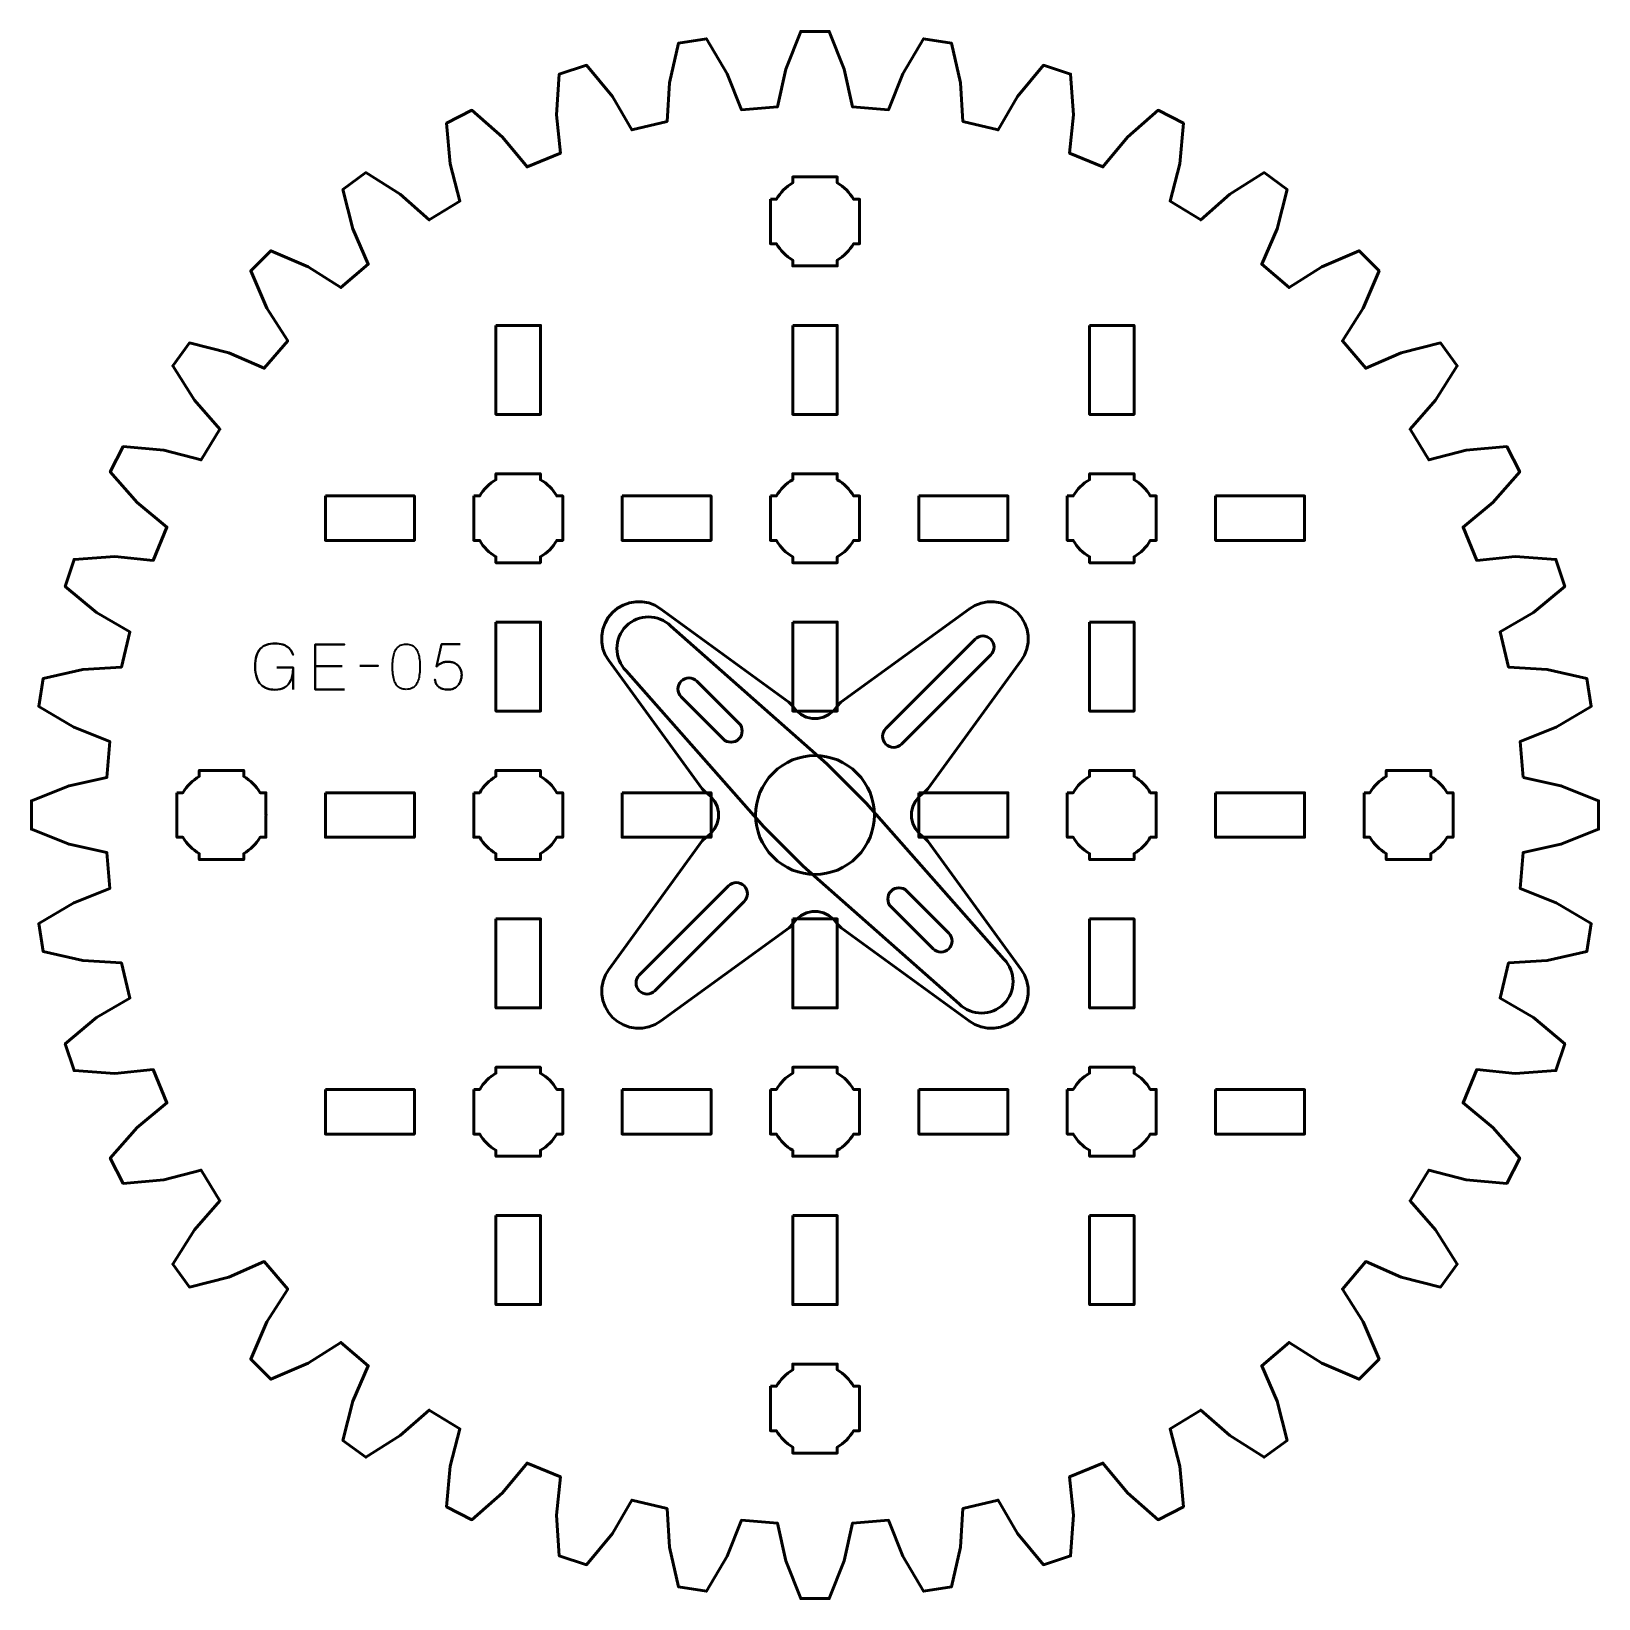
# Model space of a CAD drawing. Header units: centimetres. Extents: x -15.8 to -5.2, y -20.1 to -9.6.
import ezdxf

# ---------------------------------------------------------------- set-up
doc = ezdxf.new("R2010")
doc.units = ezdxf.units.CM
doc.header["$MEASUREMENT"] = 0
doc.layers.add('Layer 1', color=7, linetype='Continuous')

msp = doc.modelspace()

# ---------------------------------------------------------------- linework, layer by layer
at = {"layer": 'Layer 1', "lineweight": 53}
for points, knots in [([(-5.72753, -14.59631), (-5.72753, -14.59631), (-5.47322, -14.65248), (-5.47322, -14.65248), (-5.47322, -14.65248), (-5.47322, -14.65248), (-5.21858, -14.75432), (-5.21858, -14.75432), (-5.21858, -14.75432), (-5.21858, -14.75432), (-5.21858, -14.9457), (-5.21858, -14.9457), (-5.21858, -14.9457), (-5.21858, -14.9457), (-5.47322, -15.04759), (-5.47322, -15.04759), (-5.47322, -15.04759), (-5.47322, -15.04759), (-5.72753, -15.10349), (-5.72753, -15.10349), (-5.72753, -15.10349), (-5.72753, -15.10349), (-5.74659, -15.34604), (-5.74659, -15.34604), (-5.74659, -15.34604), (-5.74659, -15.34604), (-5.50429, -15.44131), (-5.50429, -15.44131), (-5.50429, -15.44131), (-5.50429, -15.44131), (-5.26875, -15.58158), (-5.26875, -15.58158), (-5.26875, -15.58158), (-5.26875, -15.58158), (-5.29863, -15.77063), (-5.29863, -15.77063), (-5.29863, -15.77063), (-5.29863, -15.77063), (-5.56603, -15.83143), (-5.56603, -15.83143), (-5.56603, -15.83143), (-5.56603, -15.83143), (-5.82611, -15.84704), (-5.82611, -15.84704), (-5.82611, -15.84704), (-5.82611, -15.84704), (-5.88281, -16.08356), (-5.88281, -16.08356), (-5.88281, -16.08356), (-5.88281, -16.08356), (-5.65823, -16.21554), (-5.65823, -16.21554), (-5.65823, -16.21554), (-5.65823, -16.21554), (-5.44759, -16.39111), (-5.44759, -16.39111), (-5.44759, -16.39111), (-5.44759, -16.39111), (-5.50661, -16.57301), (-5.50661, -16.57301), (-5.50661, -16.57301), (-5.50661, -16.57301), (-5.78017, -16.59119), (-5.78017, -16.59119), (-5.78017, -16.59119), (-5.78017, -16.59119), (-6.03947, -16.5659), (-6.03947, -16.5659), (-6.03947, -16.5659), (-6.03947, -16.5659), (-6.13267, -16.79067), (-6.13267, -16.79067), (-6.13267, -16.79067), (-6.13267, -16.79067), (-5.93146, -16.95617), (-5.93146, -16.95617), (-5.93146, -16.95617), (-5.93146, -16.95617), (-5.75084, -17.16241), (-5.75084, -17.16241), (-5.75084, -17.16241), (-5.75084, -17.16241), (-5.83767, -17.33296), (-5.83767, -17.33296), (-5.83767, -17.33296), (-5.83767, -17.33296), (-6.11064, -17.30807), (-6.11064, -17.30807), (-6.11064, -17.30807), (-6.11064, -17.30807), (-6.36281, -17.24268), (-6.36281, -17.24268), (-6.36281, -17.24268), (-6.36281, -17.24268), (-6.48995, -17.44986), (-6.48995, -17.44986), (-6.48995, -17.44986), (-6.48995, -17.44986), (-6.31709, -17.64495), (-6.31709, -17.64495), (-6.31709, -17.64495), (-6.31709, -17.64495), (-6.17104, -17.87682), (-6.17104, -17.87682), (-6.17104, -17.87682), (-6.17104, -17.87682), (-6.2835, -18.03176), (-6.2835, -18.03176), (-6.2835, -18.03176), (-6.2835, -18.03176), (-6.54936, -17.96439), (-6.54936, -17.96439), (-6.54936, -17.96439), (-6.54936, -17.96439), (-6.7882, -17.86023), (-6.7882, -17.86023), (-6.7882, -17.86023), (-6.7882, -17.86023), (-6.946, -18.04524), (-6.946, -18.04524), (-6.946, -18.04524), (-6.946, -18.04524), (-6.80579, -18.26477), (-6.80579, -18.26477), (-6.80579, -18.26477), (-6.80579, -18.26477), (-6.69792, -18.51676), (-6.69792, -18.51676), (-6.69792, -18.51676), (-6.69792, -18.51676), (-6.83314, -18.65218), (-6.83314, -18.65218), (-6.83314, -18.65218), (-6.83314, -18.65218), (-7.08513, -18.54417), (-7.08513, -18.54417), (-7.08513, -18.54417), (-7.08513, -18.54417), (-7.30466, -18.40391), (-7.30466, -18.40391), (-7.30466, -18.40391), (-7.30466, -18.40391), (-7.48967, -18.5619), (-7.48967, -18.5619), (-7.48967, -18.5619), (-7.48967, -18.5619), (-7.38551, -18.80075), (-7.38551, -18.80075), (-7.38551, -18.80075), (-7.38551, -18.80075), (-7.3184, -19.06641), (-7.3184, -19.06641), (-7.3184, -19.06641), (-7.3184, -19.06641), (-7.47308, -19.17886), (-7.47308, -19.17886), (-7.47308, -19.17886), (-7.47308, -19.17886), (-7.7052, -19.03283), (-7.7052, -19.03283), (-7.7052, -19.03283), (-7.7052, -19.03283), (-7.90004, -18.85996), (-7.90004, -18.85996), (-7.90004, -18.85996), (-7.90004, -18.85996), (-8.10744, -18.98709), (-8.10744, -18.98709), (-8.10744, -18.98709), (-8.10744, -18.98709), (-8.04185, -19.23927), (-8.04185, -19.23927), (-8.04185, -19.23927), (-8.04185, -19.23927), (-8.01715, -19.51224), (-8.01715, -19.51224), (-8.01715, -19.51224), (-8.01715, -19.51224), (-8.18749, -19.59907), (-8.18749, -19.59907), (-8.18749, -19.59907), (-8.18749, -19.59907), (-8.39393, -19.4185), (-8.39393, -19.4185), (-8.39393, -19.4185), (-8.39393, -19.4185), (-8.55929, -19.21743), (-8.55929, -19.21743), (-8.55929, -19.21743), (-8.55929, -19.21743), (-8.78401, -19.31043), (-8.78401, -19.31043), (-8.78401, -19.31043), (-8.78401, -19.31043), (-8.75877, -19.56973), (-8.75877, -19.56973), (-8.75877, -19.56973), (-8.75877, -19.56973), (-8.7771, -19.84329), (-8.7771, -19.84329), (-8.7771, -19.84329), (-8.7771, -19.84329), (-8.959, -19.90237), (-8.959, -19.90237), (-8.959, -19.90237), (-8.959, -19.90237), (-9.13457, -19.69186), (-9.13457, -19.69186), (-9.13457, -19.69186), (-9.13457, -19.69186), (-9.26654, -19.46709), (-9.26654, -19.46709), (-9.26654, -19.46709), (-9.26654, -19.46709), (-9.50286, -19.52399), (-9.50286, -19.52399), (-9.50286, -19.52399), (-9.50286, -19.52399), (-9.51847, -19.78408), (-9.51847, -19.78408), (-9.51847, -19.78408), (-9.51847, -19.78408), (-9.57927, -20.05127), (-9.57927, -20.05127), (-9.57927, -20.05127), (-9.57927, -20.05127), (-9.76833, -20.0812), (-9.76833, -20.0812), (-9.76833, -20.0812), (-9.76833, -20.0812), (-9.90879, -19.84581), (-9.90879, -19.84581), (-9.90879, -19.84581), (-9.90879, -19.84581), (-10.00392, -19.60331), (-10.00392, -19.60331), (-10.00392, -19.60331), (-10.00392, -19.60331), (-10.24641, -19.62242), (-10.24641, -19.62242), (-10.24641, -19.62242), (-10.24641, -19.62242), (-10.30252, -19.87687), (-10.30252, -19.87687), (-10.30252, -19.87687), (-10.30252, -19.87687), (-10.40442, -20.13132), (-10.40442, -20.13132), (-10.40442, -20.13132), (-10.40442, -20.13132), (-10.5956, -20.13132), (-10.5956, -20.13132), (-10.5956, -20.13132), (-10.5956, -20.13132), (-10.69748, -19.87687), (-10.69748, -19.87687), (-10.69748, -19.87687), (-10.69748, -19.87687), (-10.75359, -19.62242), (-10.75359, -19.62242), (-10.75359, -19.62242), (-10.75359, -19.62242), (-10.99608, -19.60331), (-10.99608, -19.60331), (-10.99608, -19.60331), (-10.99608, -19.60331), (-11.09121, -19.84581), (-11.09121, -19.84581), (-11.09121, -19.84581), (-11.09121, -19.84581), (-11.23168, -20.0812), (-11.23168, -20.0812), (-11.23168, -20.0812), (-11.23168, -20.0812), (-11.42073, -20.05127), (-11.42073, -20.05127), (-11.42073, -20.05127), (-11.42073, -20.05127), (-11.48153, -19.78408), (-11.48153, -19.78408), (-11.48153, -19.78408), (-11.48153, -19.78408), (-11.49714, -19.52399), (-11.49714, -19.52399), (-11.49714, -19.52399), (-11.49714, -19.52399), (-11.73346, -19.46709), (-11.73346, -19.46709), (-11.73346, -19.46709), (-11.73346, -19.46709), (-11.86562, -19.69186), (-11.86562, -19.69186), (-11.86562, -19.69186), (-11.86562, -19.69186), (-12.04101, -19.90237), (-12.04101, -19.90237), (-12.04101, -19.90237), (-12.04101, -19.90237), (-12.2231, -19.84329), (-12.2231, -19.84329), (-12.2231, -19.84329), (-12.2231, -19.84329), (-12.24123, -19.56973), (-12.24123, -19.56973), (-12.24123, -19.56973), (-12.24123, -19.56973), (-12.21599, -19.31043), (-12.21599, -19.31043), (-12.21599, -19.31043), (-12.21599, -19.31043), (-12.44071, -19.21743), (-12.44071, -19.21743), (-12.44071, -19.21743), (-12.44071, -19.21743), (-12.60626, -19.4185), (-12.60626, -19.4185), (-12.60626, -19.4185), (-12.60626, -19.4185), (-12.81251, -19.59907), (-12.81251, -19.59907), (-12.81251, -19.59907), (-12.81251, -19.59907), (-12.98285, -19.51224), (-12.98285, -19.51224), (-12.98285, -19.51224), (-12.98285, -19.51224), (-12.95815, -19.23927), (-12.95815, -19.23927), (-12.95815, -19.23927), (-12.95815, -19.23927), (-12.89277, -18.98709), (-12.89277, -18.98709), (-12.89277, -18.98709), (-12.89277, -18.98709), (-13.09996, -18.85996), (-13.09996, -18.85996), (-13.09996, -18.85996), (-13.09996, -18.85996), (-13.29499, -19.03283), (-13.29499, -19.03283), (-13.29499, -19.03283), (-13.29499, -19.03283), (-13.52692, -19.17886), (-13.52692, -19.17886), (-13.52692, -19.17886), (-13.52692, -19.17886), (-13.6818, -19.06641), (-13.6818, -19.06641), (-13.6818, -19.06641), (-13.6818, -19.06641), (-13.61449, -18.80075), (-13.61449, -18.80075), (-13.61449, -18.80075), (-13.61449, -18.80075), (-13.51033, -18.5619), (-13.51033, -18.5619), (-13.51033, -18.5619), (-13.51033, -18.5619), (-13.69534, -18.40391), (-13.69534, -18.40391), (-13.69534, -18.40391), (-13.69534, -18.40391), (-13.91487, -18.54417), (-13.91487, -18.54417), (-13.91487, -18.54417), (-13.91487, -18.54417), (-14.16686, -18.65218), (-14.16686, -18.65218), (-14.16686, -18.65218), (-14.16686, -18.65218), (-14.30228, -18.51676), (-14.30228, -18.51676), (-14.30228, -18.51676), (-14.30228, -18.51676), (-14.19421, -18.26477), (-14.19421, -18.26477), (-14.19421, -18.26477), (-14.19421, -18.26477), (-14.05395, -18.04524), (-14.05395, -18.04524), (-14.05395, -18.04524), (-14.05395, -18.04524), (-14.21199, -17.86023), (-14.21199, -17.86023), (-14.21199, -17.86023), (-14.21199, -17.86023), (-14.45083, -17.96439), (-14.45083, -17.96439), (-14.45083, -17.96439), (-14.45083, -17.96439), (-14.7165, -18.03176), (-14.7165, -18.03176), (-14.7165, -18.03176), (-14.7165, -18.03176), (-14.82896, -17.87682), (-14.82896, -17.87682), (-14.82896, -17.87682), (-14.82896, -17.87682), (-14.68291, -17.64495), (-14.68291, -17.64495), (-14.68291, -17.64495), (-14.68291, -17.64495), (-14.51005, -17.44986), (-14.51005, -17.44986), (-14.51005, -17.44986), (-14.51005, -17.44986), (-14.63719, -17.24268), (-14.63719, -17.24268), (-14.63719, -17.24268), (-14.63719, -17.24268), (-14.88937, -17.30807), (-14.88937, -17.30807), (-14.88937, -17.30807), (-14.88937, -17.30807), (-15.16234, -17.33296), (-15.16234, -17.33296), (-15.16234, -17.33296), (-15.16234, -17.33296), (-15.24916, -17.16241), (-15.24916, -17.16241), (-15.24916, -17.16241), (-15.24916, -17.16241), (-15.06854, -16.95617), (-15.06854, -16.95617), (-15.06854, -16.95617), (-15.06854, -16.95617), (-14.86753, -16.79067), (-14.86753, -16.79067), (-14.86753, -16.79067), (-14.86753, -16.79067), (-14.96053, -16.5659), (-14.96053, -16.5659), (-14.96053, -16.5659), (-14.96053, -16.5659), (-15.21983, -16.59119), (-15.21983, -16.59119), (-15.21983, -16.59119), (-15.21983, -16.59119), (-15.49339, -16.57301), (-15.49339, -16.57301), (-15.49339, -16.57301), (-15.49339, -16.57301), (-15.55241, -16.39111), (-15.55241, -16.39111), (-15.55241, -16.39111), (-15.55241, -16.39111), (-15.34196, -16.21554), (-15.34196, -16.21554), (-15.34196, -16.21554), (-15.34196, -16.21554), (-15.11719, -16.08356), (-15.11719, -16.08356), (-15.11719, -16.08356), (-15.11719, -16.08356), (-15.17409, -15.84704), (-15.17409, -15.84704), (-15.17409, -15.84704), (-15.17409, -15.84704), (-15.43397, -15.83143), (-15.43397, -15.83143), (-15.43397, -15.83143), (-15.43397, -15.83143), (-15.70137, -15.77063), (-15.70137, -15.77063), (-15.70137, -15.77063), (-15.70137, -15.77063), (-15.73125, -15.58158), (-15.73125, -15.58158), (-15.73125, -15.58158), (-15.73125, -15.58158), (-15.49591, -15.44131), (-15.49591, -15.44131), (-15.49591, -15.44131), (-15.49591, -15.44131), (-15.25341, -15.34604), (-15.25341, -15.34604), (-15.25341, -15.34604), (-15.25341, -15.34604), (-15.27247, -15.10349), (-15.27247, -15.10349), (-15.27247, -15.10349), (-15.27247, -15.10349), (-15.52697, -15.04759), (-15.52697, -15.04759), (-15.52697, -15.04759), (-15.52697, -15.04759), (-15.78142, -14.9457), (-15.78142, -14.9457), (-15.78142, -14.9457), (-15.78142, -14.9457), (-15.78142, -14.75432), (-15.78142, -14.75432), (-15.78142, -14.75432), (-15.78142, -14.75432), (-15.52697, -14.65248), (-15.52697, -14.65248), (-15.52697, -14.65248), (-15.52697, -14.65248), (-15.27247, -14.59631), (-15.27247, -14.59631), (-15.27247, -14.59631), (-15.27247, -14.59631), (-15.25341, -14.35382), (-15.25341, -14.35382), (-15.25341, -14.35382), (-15.25341, -14.35382), (-15.49591, -14.2587), (-15.49591, -14.2587), (-15.49591, -14.2587), (-15.49591, -14.2587), (-15.73125, -14.11824), (-15.73125, -14.11824), (-15.73125, -14.11824), (-15.73125, -14.11824), (-15.70137, -13.92937), (-15.70137, -13.92937), (-15.70137, -13.92937), (-15.70137, -13.92937), (-15.43397, -13.86862), (-15.43397, -13.86862), (-15.43397, -13.86862), (-15.43397, -13.86862), (-15.17409, -13.85277), (-15.17409, -13.85277), (-15.17409, -13.85277), (-15.17409, -13.85277), (-15.11719, -13.61644), (-15.11719, -13.61644), (-15.11719, -13.61644), (-15.11719, -13.61644), (-15.34196, -13.48447), (-15.34196, -13.48447), (-15.34196, -13.48447), (-15.34196, -13.48447), (-15.55241, -13.30894), (-15.55241, -13.30894), (-15.55241, -13.30894), (-15.55241, -13.30894), (-15.49339, -13.127), (-15.49339, -13.127), (-15.49339, -13.127), (-15.49339, -13.127), (-15.21983, -13.10867), (-15.21983, -13.10867), (-15.21983, -13.10867), (-15.21983, -13.10867), (-14.96053, -13.13396), (-14.96053, -13.13396), (-14.96053, -13.13396), (-14.96053, -13.13396), (-14.86753, -12.9094), (-14.86753, -12.9094), (-14.86753, -12.9094), (-14.86753, -12.9094), (-15.06854, -12.74385), (-15.06854, -12.74385), (-15.06854, -12.74385), (-15.06854, -12.74385), (-15.24916, -12.53739), (-15.24916, -12.53739), (-15.24916, -12.53739), (-15.24916, -12.53739), (-15.16234, -12.36705), (-15.16234, -12.36705), (-15.16234, -12.36705), (-15.16234, -12.36705), (-14.88937, -12.39194), (-14.88937, -12.39194), (-14.88937, -12.39194), (-14.88937, -12.39194), (-14.63719, -12.45734), (-14.63719, -12.45734), (-14.63719, -12.45734), (-14.63719, -12.45734), (-14.51005, -12.24996), (-14.51005, -12.24996), (-14.51005, -12.24996), (-14.51005, -12.24996), (-14.68291, -12.05512), (-14.68291, -12.05512), (-14.68291, -12.05512), (-14.68291, -12.05512), (-14.82896, -11.82304), (-14.82896, -11.82304), (-14.82896, -11.82304), (-14.82896, -11.82304), (-14.7165, -11.6683), (-14.7165, -11.6683), (-14.7165, -11.6683), (-14.7165, -11.6683), (-14.45083, -11.73541), (-14.45083, -11.73541), (-14.45083, -11.73541), (-14.45083, -11.73541), (-14.21199, -11.83963), (-14.21199, -11.83963), (-14.21199, -11.83963), (-14.21199, -11.83963), (-14.05395, -11.65477), (-14.05395, -11.65477), (-14.05395, -11.65477), (-14.05395, -11.65477), (-14.19421, -11.43503), (-14.19421, -11.43503), (-14.19421, -11.43503), (-14.19421, -11.43503), (-14.30228, -11.1831), (-14.30228, -11.1831), (-14.30228, -11.1831), (-14.30228, -11.1831), (-14.16686, -11.04783), (-14.16686, -11.04783), (-14.16686, -11.04783), (-14.16686, -11.04783), (-13.91487, -11.15588), (-13.91487, -11.15588), (-13.91487, -11.15588), (-13.91487, -11.15588), (-13.69534, -11.29595), (-13.69534, -11.29595), (-13.69534, -11.29595), (-13.69534, -11.29595), (-13.51033, -11.1381), (-13.51033, -11.1381), (-13.51033, -11.1381), (-13.51033, -11.1381), (-13.61449, -10.89926), (-13.61449, -10.89926), (-13.61449, -10.89926), (-13.61449, -10.89926), (-13.6818, -10.63346), (-13.6818, -10.63346), (-13.6818, -10.63346), (-13.6818, -10.63346), (-13.52692, -10.52094), (-13.52692, -10.52094), (-13.52692, -10.52094), (-13.52692, -10.52094), (-13.29499, -10.66699), (-13.29499, -10.66699), (-13.29499, -10.66699), (-13.29499, -10.66699), (-13.09996, -10.83985), (-13.09996, -10.83985), (-13.09996, -10.83985), (-13.09996, -10.83985), (-12.89277, -10.71292), (-12.89277, -10.71292), (-12.89277, -10.71292), (-12.89277, -10.71292), (-12.95815, -10.46078), (-12.95815, -10.46078), (-12.95815, -10.46078), (-12.95815, -10.46078), (-12.98285, -10.18757), (-12.98285, -10.18757), (-12.98285, -10.18757), (-12.98285, -10.18757), (-12.81251, -10.1008), (-12.81251, -10.1008), (-12.81251, -10.1008), (-12.81251, -10.1008), (-12.60626, -10.28136), (-12.60626, -10.28136), (-12.60626, -10.28136), (-12.60626, -10.28136), (-12.44071, -10.48257), (-12.44071, -10.48257), (-12.44071, -10.48257), (-12.44071, -10.48257), (-12.21599, -10.38937), (-12.21599, -10.38937), (-12.21599, -10.38937), (-12.21599, -10.38937), (-12.24123, -10.13029), (-12.24123, -10.13029), (-12.24123, -10.13029), (-12.24123, -10.13029), (-12.2231, -9.85671), (-12.2231, -9.85671), (-12.2231, -9.85671), (-12.2231, -9.85671), (-12.04101, -9.79749), (-12.04101, -9.79749), (-12.04101, -9.79749), (-12.04101, -9.79749), (-11.86562, -10.00819), (-11.86562, -10.00819), (-11.86562, -10.00819), (-11.86562, -10.00819), (-11.73346, -10.23271), (-11.73346, -10.23271), (-11.73346, -10.23271), (-11.73346, -10.23271), (-11.49714, -10.17601), (-11.49714, -10.17601), (-11.49714, -10.17601), (-11.49714, -10.17601), (-11.48153, -9.91593), (-11.48153, -9.91593), (-11.48153, -9.91593), (-11.48153, -9.91593), (-11.42073, -9.64855), (-11.42073, -9.64855), (-11.42073, -9.64855), (-11.42073, -9.64855), (-11.23168, -9.61866), (-11.23168, -9.61866), (-11.23168, -9.61866), (-11.23168, -9.61866), (-11.09121, -9.85419), (-11.09121, -9.85419), (-11.09121, -9.85419), (-11.09121, -9.85419), (-10.99608, -10.09655), (-10.99608, -10.09655), (-10.99608, -10.09655), (-10.99608, -10.09655), (-10.75359, -10.07763), (-10.75359, -10.07763), (-10.75359, -10.07763), (-10.75359, -10.07763), (-10.69748, -9.82313), (-10.69748, -9.82313), (-10.69748, -9.82313), (-10.69748, -9.82313), (-10.5956, -9.56868), (-10.5956, -9.56868), (-10.5956, -9.56868), (-10.5956, -9.56868), (-10.40442, -9.56868), (-10.40442, -9.56868), (-10.40442, -9.56868), (-10.40442, -9.56868), (-10.30252, -9.82313), (-10.30252, -9.82313), (-10.30252, -9.82313), (-10.30252, -9.82313), (-10.24641, -10.07763), (-10.24641, -10.07763), (-10.24641, -10.07763), (-10.24641, -10.07763), (-10.00392, -10.09655), (-10.00392, -10.09655), (-10.00392, -10.09655), (-10.00392, -10.09655), (-9.90879, -9.85419), (-9.90879, -9.85419), (-9.90879, -9.85419), (-9.90879, -9.85419), (-9.76833, -9.61866), (-9.76833, -9.61866), (-9.76833, -9.61866), (-9.76833, -9.61866), (-9.57927, -9.64855), (-9.57927, -9.64855), (-9.57927, -9.64855), (-9.57927, -9.64855), (-9.51847, -9.91593), (-9.51847, -9.91593), (-9.51847, -9.91593), (-9.51847, -9.91593), (-9.50286, -10.17601), (-9.50286, -10.17601), (-9.50286, -10.17601), (-9.50286, -10.17601), (-9.26654, -10.23271), (-9.26654, -10.23271), (-9.26654, -10.23271), (-9.26654, -10.23271), (-9.13457, -10.00819), (-9.13457, -10.00819), (-9.13457, -10.00819), (-9.13457, -10.00819), (-8.959, -9.79749), (-8.959, -9.79749), (-8.959, -9.79749), (-8.959, -9.79749), (-8.7771, -9.85671), (-8.7771, -9.85671), (-8.7771, -9.85671), (-8.7771, -9.85671), (-8.75877, -10.13029), (-8.75877, -10.13029), (-8.75877, -10.13029), (-8.75877, -10.13029), (-8.78401, -10.38937), (-8.78401, -10.38937), (-8.78401, -10.38937), (-8.78401, -10.38937), (-8.55929, -10.48257), (-8.55929, -10.48257), (-8.55929, -10.48257), (-8.55929, -10.48257), (-8.39393, -10.28136), (-8.39393, -10.28136), (-8.39393, -10.28136), (-8.39393, -10.28136), (-8.18749, -10.1008), (-8.18749, -10.1008), (-8.18749, -10.1008), (-8.18749, -10.1008), (-8.01715, -10.18757), (-8.01715, -10.18757), (-8.01715, -10.18757), (-8.01715, -10.18757), (-8.04185, -10.46078), (-8.04185, -10.46078), (-8.04185, -10.46078), (-8.04185, -10.46078), (-8.10744, -10.71292), (-8.10744, -10.71292), (-8.10744, -10.71292), (-8.10744, -10.71292), (-7.90004, -10.83985), (-7.90004, -10.83985), (-7.90004, -10.83985), (-7.90004, -10.83985), (-7.7052, -10.66699), (-7.7052, -10.66699), (-7.7052, -10.66699), (-7.7052, -10.66699), (-7.47308, -10.52094), (-7.47308, -10.52094), (-7.47308, -10.52094), (-7.47308, -10.52094), (-7.3184, -10.63346), (-7.3184, -10.63346), (-7.3184, -10.63346), (-7.3184, -10.63346), (-7.38551, -10.89926), (-7.38551, -10.89926), (-7.38551, -10.89926), (-7.38551, -10.89926), (-7.48967, -11.1381), (-7.48967, -11.1381), (-7.48967, -11.1381), (-7.48967, -11.1381), (-7.30466, -11.29595), (-7.30466, -11.29595), (-7.30466, -11.29595), (-7.30466, -11.29595), (-7.08513, -11.15588), (-7.08513, -11.15588), (-7.08513, -11.15588), (-7.08513, -11.15588), (-6.83314, -11.04783), (-6.83314, -11.04783), (-6.83314, -11.04783), (-6.83314, -11.04783), (-6.69792, -11.1831), (-6.69792, -11.1831), (-6.69792, -11.1831), (-6.69792, -11.1831), (-6.80579, -11.43503), (-6.80579, -11.43503), (-6.80579, -11.43503), (-6.80579, -11.43503), (-6.946, -11.65477), (-6.946, -11.65477), (-6.946, -11.65477), (-6.946, -11.65477), (-6.7882, -11.83963), (-6.7882, -11.83963), (-6.7882, -11.83963), (-6.7882, -11.83963), (-6.54936, -11.73541), (-6.54936, -11.73541), (-6.54936, -11.73541), (-6.54936, -11.73541), (-6.2835, -11.6683), (-6.2835, -11.6683), (-6.2835, -11.6683), (-6.2835, -11.6683), (-6.17104, -11.82304), (-6.17104, -11.82304), (-6.17104, -11.82304), (-6.17104, -11.82304), (-6.31709, -12.05512), (-6.31709, -12.05512), (-6.31709, -12.05512), (-6.31709, -12.05512), (-6.48995, -12.24996), (-6.48995, -12.24996), (-6.48995, -12.24996), (-6.48995, -12.24996), (-6.36281, -12.45734), (-6.36281, -12.45734), (-6.36281, -12.45734), (-6.36281, -12.45734), (-6.11064, -12.39194), (-6.11064, -12.39194), (-6.11064, -12.39194), (-6.11064, -12.39194), (-5.83767, -12.36705), (-5.83767, -12.36705), (-5.83767, -12.36705), (-5.83767, -12.36705), (-5.75084, -12.53739), (-5.75084, -12.53739), (-5.75084, -12.53739), (-5.75084, -12.53739), (-5.93146, -12.74385), (-5.93146, -12.74385), (-5.93146, -12.74385), (-5.93146, -12.74385), (-6.13267, -12.9094), (-6.13267, -12.9094), (-6.13267, -12.9094), (-6.13267, -12.9094), (-6.03947, -13.13396), (-6.03947, -13.13396), (-6.03947, -13.13396), (-6.03947, -13.13396), (-5.78017, -13.10867), (-5.78017, -13.10867), (-5.78017, -13.10867), (-5.78017, -13.10867), (-5.50661, -13.127), (-5.50661, -13.127), (-5.50661, -13.127), (-5.50661, -13.127), (-5.44759, -13.30894), (-5.44759, -13.30894), (-5.44759, -13.30894), (-5.44759, -13.30894), (-5.65823, -13.48447), (-5.65823, -13.48447), (-5.65823, -13.48447), (-5.65823, -13.48447), (-5.88281, -13.61644), (-5.88281, -13.61644), (-5.88281, -13.61644), (-5.88281, -13.61644), (-5.82611, -13.85277), (-5.82611, -13.85277), (-5.82611, -13.85277), (-5.82611, -13.85277), (-5.56603, -13.86862), (-5.56603, -13.86862), (-5.56603, -13.86862), (-5.56603, -13.86862), (-5.29863, -13.92937), (-5.29863, -13.92937), (-5.29863, -13.92937), (-5.29863, -13.92937), (-5.26875, -14.11824), (-5.26875, -14.11824), (-5.26875, -14.11824), (-5.26875, -14.11824), (-5.50429, -14.2587), (-5.50429, -14.2587), (-5.50429, -14.2587), (-5.50429, -14.2587), (-5.74659, -14.35382), (-5.74659, -14.35382), (-5.74659, -14.35382), (-5.74659, -14.35382), (-5.72753, -14.59631), (-5.72753, -14.59631)], [0, 0, 0, 0, 0.00416667, 0.00416667, 0.00416667, 0.00416667, 0.00833333, 0.00833333, 0.00833333, 0.00833333, 0.0125, 0.0125, 0.0125, 0.0125, 0.01666667, 0.01666667, 0.01666667, 0.01666667, 0.02083333, 0.02083333, 0.02083333, 0.02083333, 0.025, 0.025, 0.025, 0.025, 0.02916667, 0.02916667, 0.02916667, 0.02916667, 0.03333333, 0.03333333, 0.03333333, 0.03333333, 0.0375, 0.0375, 0.0375, 0.0375, 0.04166667, 0.04166667, 0.04166667, 0.04166667, 0.04583333, 0.04583333, 0.04583333, 0.04583333, 0.05, 0.05, 0.05, 0.05, 0.05416667, 0.05416667, 0.05416667, 0.05416667, 0.05833333, 0.05833333, 0.05833333, 0.05833333, 0.0625, 0.0625, 0.0625, 0.0625, 0.06666667, 0.06666667, 0.06666667, 0.06666667, 0.07083333, 0.07083333, 0.07083333, 0.07083333, 0.075, 0.075, 0.075, 0.075, 0.07916667, 0.07916667, 0.07916667, 0.07916667, 0.08333333, 0.08333333, 0.08333333, 0.08333333, 0.0875, 0.0875, 0.0875, 0.0875, 0.09166667, 0.09166667, 0.09166667, 0.09166667, 0.09583333, 0.09583333, 0.09583333, 0.09583333, 0.1, 0.1, 0.1, 0.1, 0.10416667, 0.10416667, 0.10416667, 0.10416667, 0.10833333, 0.10833333, 0.10833333, 0.10833333, 0.1125, 0.1125, 0.1125, 0.1125, 0.11666667, 0.11666667, 0.11666667, 0.11666667, 0.12083333, 0.12083333, 0.12083333, 0.12083333, 0.125, 0.125, 0.125, 0.125, 0.12916667, 0.12916667, 0.12916667, 0.12916667, 0.13333333, 0.13333333, 0.13333333, 0.13333333, 0.1375, 0.1375, 0.1375, 0.1375, 0.14166667, 0.14166667, 0.14166667, 0.14166667, 0.14583333, 0.14583333, 0.14583333, 0.14583333, 0.15, 0.15, 0.15, 0.15, 0.15416667, 0.15416667, 0.15416667, 0.15416667, 0.15833333, 0.15833333, 0.15833333, 0.15833333, 0.1625, 0.1625, 0.1625, 0.1625, 0.16666667, 0.16666667, 0.16666667, 0.16666667, 0.17083333, 0.17083333, 0.17083333, 0.17083333, 0.175, 0.175, 0.175, 0.175, 0.17916667, 0.17916667, 0.17916667, 0.17916667, 0.18333333, 0.18333333, 0.18333333, 0.18333333, 0.1875, 0.1875, 0.1875, 0.1875, 0.19166667, 0.19166667, 0.19166667, 0.19166667, 0.19583333, 0.19583333, 0.19583333, 0.19583333, 0.2, 0.2, 0.2, 0.2, 0.20416667, 0.20416667, 0.20416667, 0.20416667, 0.20833333, 0.20833333, 0.20833333, 0.20833333, 0.2125, 0.2125, 0.2125, 0.2125, 0.21666667, 0.21666667, 0.21666667, 0.21666667, 0.22083333, 0.22083333, 0.22083333, 0.22083333, 0.225, 0.225, 0.225, 0.225, 0.22916667, 0.22916667, 0.22916667, 0.22916667, 0.23333333, 0.23333333, 0.23333333, 0.23333333, 0.2375, 0.2375, 0.2375, 0.2375, 0.24166667, 0.24166667, 0.24166667, 0.24166667, 0.24583333, 0.24583333, 0.24583333, 0.24583333, 0.25, 0.25, 0.25, 0.25, 0.25416667, 0.25416667, 0.25416667, 0.25416667, 0.25833333, 0.25833333, 0.25833333, 0.25833333, 0.2625, 0.2625, 0.2625, 0.2625, 0.26666667, 0.26666667, 0.26666667, 0.26666667, 0.27083333, 0.27083333, 0.27083333, 0.27083333, 0.275, 0.275, 0.275, 0.275, 0.27916667, 0.27916667, 0.27916667, 0.27916667, 0.28333333, 0.28333333, 0.28333333, 0.28333333, 0.2875, 0.2875, 0.2875, 0.2875, 0.29166667, 0.29166667, 0.29166667, 0.29166667, 0.29583333, 0.29583333, 0.29583333, 0.29583333, 0.3, 0.3, 0.3, 0.3, 0.30416667, 0.30416667, 0.30416667, 0.30416667, 0.30833333, 0.30833333, 0.30833333, 0.30833333, 0.3125, 0.3125, 0.3125, 0.3125, 0.31666667, 0.31666667, 0.31666667, 0.31666667, 0.32083333, 0.32083333, 0.32083333, 0.32083333, 0.325, 0.325, 0.325, 0.325, 0.32916667, 0.32916667, 0.32916667, 0.32916667, 0.33333333, 0.33333333, 0.33333333, 0.33333333, 0.3375, 0.3375, 0.3375, 0.3375, 0.34166667, 0.34166667, 0.34166667, 0.34166667, 0.34583333, 0.34583333, 0.34583333, 0.34583333, 0.35, 0.35, 0.35, 0.35, 0.35416667, 0.35416667, 0.35416667, 0.35416667, 0.35833333, 0.35833333, 0.35833333, 0.35833333, 0.3625, 0.3625, 0.3625, 0.3625, 0.36666667, 0.36666667, 0.36666667, 0.36666667, 0.37083333, 0.37083333, 0.37083333, 0.37083333, 0.375, 0.375, 0.375, 0.375, 0.37916667, 0.37916667, 0.37916667, 0.37916667, 0.38333333, 0.38333333, 0.38333333, 0.38333333, 0.3875, 0.3875, 0.3875, 0.3875, 0.39166667, 0.39166667, 0.39166667, 0.39166667, 0.39583333, 0.39583333, 0.39583333, 0.39583333, 0.4, 0.4, 0.4, 0.4, 0.40416667, 0.40416667, 0.40416667, 0.40416667, 0.40833333, 0.40833333, 0.40833333, 0.40833333, 0.4125, 0.4125, 0.4125, 0.4125, 0.41666667, 0.41666667, 0.41666667, 0.41666667, 0.42083333, 0.42083333, 0.42083333, 0.42083333, 0.425, 0.425, 0.425, 0.425, 0.42916667, 0.42916667, 0.42916667, 0.42916667, 0.43333333, 0.43333333, 0.43333333, 0.43333333, 0.4375, 0.4375, 0.4375, 0.4375, 0.44166667, 0.44166667, 0.44166667, 0.44166667, 0.44583333, 0.44583333, 0.44583333, 0.44583333, 0.45, 0.45, 0.45, 0.45, 0.45416667, 0.45416667, 0.45416667, 0.45416667, 0.45833333, 0.45833333, 0.45833333, 0.45833333, 0.4625, 0.4625, 0.4625, 0.4625, 0.46666667, 0.46666667, 0.46666667, 0.46666667, 0.47083333, 0.47083333, 0.47083333, 0.47083333, 0.475, 0.475, 0.475, 0.475, 0.47916667, 0.47916667, 0.47916667, 0.47916667, 0.48333333, 0.48333333, 0.48333333, 0.48333333, 0.4875, 0.4875, 0.4875, 0.4875, 0.49166667, 0.49166667, 0.49166667, 0.49166667, 0.49583333, 0.49583333, 0.49583333, 0.49583333, 0.5, 0.5, 0.5, 0.5, 0.50416667, 0.50416667, 0.50416667, 0.50416667, 0.50833333, 0.50833333, 0.50833333, 0.50833333, 0.5125, 0.5125, 0.5125, 0.5125, 0.51666667, 0.51666667, 0.51666667, 0.51666667, 0.52083333, 0.52083333, 0.52083333, 0.52083333, 0.525, 0.525, 0.525, 0.525, 0.52916667, 0.52916667, 0.52916667, 0.52916667, 0.53333333, 0.53333333, 0.53333333, 0.53333333, 0.5375, 0.5375, 0.5375, 0.5375, 0.54166667, 0.54166667, 0.54166667, 0.54166667, 0.54583333, 0.54583333, 0.54583333, 0.54583333, 0.55, 0.55, 0.55, 0.55, 0.55416667, 0.55416667, 0.55416667, 0.55416667, 0.55833333, 0.55833333, 0.55833333, 0.55833333, 0.5625, 0.5625, 0.5625, 0.5625, 0.56666667, 0.56666667, 0.56666667, 0.56666667, 0.57083333, 0.57083333, 0.57083333, 0.57083333, 0.575, 0.575, 0.575, 0.575, 0.57916667, 0.57916667, 0.57916667, 0.57916667, 0.58333333, 0.58333333, 0.58333333, 0.58333333, 0.5875, 0.5875, 0.5875, 0.5875, 0.59166667, 0.59166667, 0.59166667, 0.59166667, 0.59583333, 0.59583333, 0.59583333, 0.59583333, 0.6, 0.6, 0.6, 0.6, 0.60416667, 0.60416667, 0.60416667, 0.60416667, 0.60833333, 0.60833333, 0.60833333, 0.60833333, 0.6125, 0.6125, 0.6125, 0.6125, 0.61666667, 0.61666667, 0.61666667, 0.61666667, 0.62083333, 0.62083333, 0.62083333, 0.62083333, 0.625, 0.625, 0.625, 0.625, 0.62916667, 0.62916667, 0.62916667, 0.62916667, 0.63333333, 0.63333333, 0.63333333, 0.63333333, 0.6375, 0.6375, 0.6375, 0.6375, 0.64166667, 0.64166667, 0.64166667, 0.64166667, 0.64583333, 0.64583333, 0.64583333, 0.64583333, 0.65, 0.65, 0.65, 0.65, 0.65416667, 0.65416667, 0.65416667, 0.65416667, 0.65833333, 0.65833333, 0.65833333, 0.65833333, 0.6625, 0.6625, 0.6625, 0.6625, 0.66666667, 0.66666667, 0.66666667, 0.66666667, 0.67083333, 0.67083333, 0.67083333, 0.67083333, 0.675, 0.675, 0.675, 0.675, 0.67916667, 0.67916667, 0.67916667, 0.67916667, 0.68333333, 0.68333333, 0.68333333, 0.68333333, 0.6875, 0.6875, 0.6875, 0.6875, 0.69166667, 0.69166667, 0.69166667, 0.69166667, 0.69583333, 0.69583333, 0.69583333, 0.69583333, 0.7, 0.7, 0.7, 0.7, 0.70416667, 0.70416667, 0.70416667, 0.70416667, 0.70833333, 0.70833333, 0.70833333, 0.70833333, 0.7125, 0.7125, 0.7125, 0.7125, 0.71666667, 0.71666667, 0.71666667, 0.71666667, 0.72083333, 0.72083333, 0.72083333, 0.72083333, 0.725, 0.725, 0.725, 0.725, 0.72916667, 0.72916667, 0.72916667, 0.72916667, 0.73333333, 0.73333333, 0.73333333, 0.73333333, 0.7375, 0.7375, 0.7375, 0.7375, 0.74166667, 0.74166667, 0.74166667, 0.74166667, 0.74583333, 0.74583333, 0.74583333, 0.74583333, 0.75, 0.75, 0.75, 0.75, 0.75416667, 0.75416667, 0.75416667, 0.75416667, 0.75833333, 0.75833333, 0.75833333, 0.75833333, 0.7625, 0.7625, 0.7625, 0.7625, 0.76666667, 0.76666667, 0.76666667, 0.76666667, 0.77083333, 0.77083333, 0.77083333, 0.77083333, 0.775, 0.775, 0.775, 0.775, 0.77916667, 0.77916667, 0.77916667, 0.77916667, 0.78333333, 0.78333333, 0.78333333, 0.78333333, 0.7875, 0.7875, 0.7875, 0.7875, 0.79166667, 0.79166667, 0.79166667, 0.79166667, 0.79583333, 0.79583333, 0.79583333, 0.79583333, 0.8, 0.8, 0.8, 0.8, 0.80416667, 0.80416667, 0.80416667, 0.80416667, 0.80833333, 0.80833333, 0.80833333, 0.80833333, 0.8125, 0.8125, 0.8125, 0.8125, 0.81666667, 0.81666667, 0.81666667, 0.81666667, 0.82083333, 0.82083333, 0.82083333, 0.82083333, 0.825, 0.825, 0.825, 0.825, 0.82916667, 0.82916667, 0.82916667, 0.82916667, 0.83333333, 0.83333333, 0.83333333, 0.83333333, 0.8375, 0.8375, 0.8375, 0.8375, 0.84166667, 0.84166667, 0.84166667, 0.84166667, 0.84583333, 0.84583333, 0.84583333, 0.84583333, 0.85, 0.85, 0.85, 0.85, 0.85416667, 0.85416667, 0.85416667, 0.85416667, 0.85833333, 0.85833333, 0.85833333, 0.85833333, 0.8625, 0.8625, 0.8625, 0.8625, 0.86666667, 0.86666667, 0.86666667, 0.86666667, 0.87083333, 0.87083333, 0.87083333, 0.87083333, 0.875, 0.875, 0.875, 0.875, 0.87916667, 0.87916667, 0.87916667, 0.87916667, 0.88333333, 0.88333333, 0.88333333, 0.88333333, 0.8875, 0.8875, 0.8875, 0.8875, 0.89166667, 0.89166667, 0.89166667, 0.89166667, 0.89583333, 0.89583333, 0.89583333, 0.89583333, 0.9, 0.9, 0.9, 0.9, 0.90416667, 0.90416667, 0.90416667, 0.90416667, 0.90833333, 0.90833333, 0.90833333, 0.90833333, 0.9125, 0.9125, 0.9125, 0.9125, 0.91666667, 0.91666667, 0.91666667, 0.91666667, 0.92083333, 0.92083333, 0.92083333, 0.92083333, 0.925, 0.925, 0.925, 0.925, 0.92916667, 0.92916667, 0.92916667, 0.92916667, 0.93333333, 0.93333333, 0.93333333, 0.93333333, 0.9375, 0.9375, 0.9375, 0.9375, 0.94166667, 0.94166667, 0.94166667, 0.94166667, 0.94583333, 0.94583333, 0.94583333, 0.94583333, 0.95, 0.95, 0.95, 0.95, 0.95416667, 0.95416667, 0.95416667, 0.95416667, 0.95833333, 0.95833333, 0.95833333, 0.95833333, 0.9625, 0.9625, 0.9625, 0.9625, 0.96666667, 0.96666667, 0.96666667, 0.96666667, 0.97083333, 0.97083333, 0.97083333, 0.97083333, 0.975, 0.975, 0.975, 0.975, 0.97916667, 0.97916667, 0.97916667, 0.97916667, 0.98333333, 0.98333333, 0.98333333, 0.98333333, 0.9875, 0.9875, 0.9875, 0.9875, 0.99166667, 0.99166667, 0.99166667, 0.99166667, 0.99583333, 0.99583333, 0.99583333, 0.99583333, 1, 1, 1, 1]), ([(-10.8, -10.69994), (-10.8, -10.69994), (-10.7598, -10.69994), (-10.7598, -10.69994), (-10.7598, -10.69994), (-10.73347, -10.65442), (-10.69551, -10.61649), (-10.65, -10.59016), (-10.65, -10.59016), (-10.65, -10.59016), (-10.65, -10.54994), (-10.65, -10.54994), (-10.65, -10.54994), (-10.65, -10.54994), (-10.35, -10.54994), (-10.35, -10.54994), (-10.35, -10.54994), (-10.35, -10.54994), (-10.35, -10.59013), (-10.35, -10.59013), (-10.35, -10.59013), (-10.30447, -10.61646), (-10.26648, -10.65441), (-10.24012, -10.69994), (-10.24012, -10.69994), (-10.24012, -10.69994), (-10.2, -10.69994), (-10.2, -10.69994), (-10.2, -10.69994), (-10.2, -10.69994), (-10.2, -10.84536), (-10.2, -10.84536), (-10.2, -10.84536), (-10.2, -10.84536), (-10.19994, -10.85001), (-10.19994, -10.85001), (-10.19994, -10.85001), (-10.19994, -10.85001), (-10.2, -10.85465), (-10.2, -10.85465), (-10.2, -10.85465), (-10.2, -10.85465), (-10.2, -10.99994), (-10.2, -10.99994), (-10.2, -10.99994), (-10.2, -10.99994), (-10.24007, -10.99994), (-10.24007, -10.99994), (-10.24007, -10.99994), (-10.26642, -11.04551), (-10.30442, -11.08352), (-10.35, -11.10988), (-10.35, -11.10988), (-10.35, -11.10988), (-10.35, -11.14994), (-10.35, -11.14994), (-10.35, -11.14994), (-10.35, -11.14994), (-10.49328, -11.14994), (-10.49328, -11.14994), (-10.49328, -11.14994), (-10.49328, -11.14994), (-10.49995, -11.15002), (-10.49995, -11.15002), (-10.49995, -11.15002), (-10.49995, -11.15002), (-10.50663, -11.14994), (-10.50663, -11.14994), (-10.50663, -11.14994), (-10.50663, -11.14994), (-10.65, -11.14994), (-10.65, -11.14994), (-10.65, -11.14994), (-10.65, -11.14994), (-10.65, -11.10984), (-10.65, -11.10984), (-10.65, -11.10984), (-10.69554, -11.08348), (-10.73352, -11.04549), (-10.75985, -10.99994), (-10.75985, -10.99994), (-10.75985, -10.99994), (-10.8, -10.99994), (-10.8, -10.99994), (-10.8, -10.99994), (-10.8, -10.99994), (-10.8, -10.69994), (-10.8, -10.69994)], [0, 0, 0, 0, 0.04545455, 0.04545455, 0.04545455, 0.04545455, 0.09090909, 0.09090909, 0.09090909, 0.09090909, 0.13636364, 0.13636364, 0.13636364, 0.13636364, 0.18181818, 0.18181818, 0.18181818, 0.18181818, 0.22727273, 0.22727273, 0.22727273, 0.22727273, 0.27272727, 0.27272727, 0.27272727, 0.27272727, 0.31818182, 0.31818182, 0.31818182, 0.31818182, 0.36363636, 0.36363636, 0.36363636, 0.36363636, 0.40909091, 0.40909091, 0.40909091, 0.40909091, 0.45454545, 0.45454545, 0.45454545, 0.45454545, 0.5, 0.5, 0.5, 0.5, 0.54545455, 0.54545455, 0.54545455, 0.54545455, 0.59090909, 0.59090909, 0.59090909, 0.59090909, 0.63636364, 0.63636364, 0.63636364, 0.63636364, 0.68181818, 0.68181818, 0.68181818, 0.68181818, 0.72727273, 0.72727273, 0.72727273, 0.72727273, 0.77272727, 0.77272727, 0.77272727, 0.77272727, 0.81818182, 0.81818182, 0.81818182, 0.81818182, 0.86363636, 0.86363636, 0.86363636, 0.86363636, 0.90909091, 0.90909091, 0.90909091, 0.90909091, 0.95454545, 0.95454545, 0.95454545, 0.95454545, 1, 1, 1, 1]), ([(-12.64997, -11.54999), (-12.64997, -11.54999), (-12.34997, -11.54999), (-12.34997, -11.54999), (-12.34997, -11.54999), (-12.34997, -11.54999), (-12.34997, -12.14999), (-12.34997, -12.14999), (-12.34997, -12.14999), (-12.34997, -12.14999), (-12.64997, -12.14999), (-12.64997, -12.14999), (-12.64997, -12.14999), (-12.64997, -12.14999), (-12.64997, -11.54999), (-12.64997, -11.54999)], [0, 0, 0, 0, 0.25, 0.25, 0.25, 0.25, 0.5, 0.5, 0.5, 0.5, 0.75, 0.75, 0.75, 0.75, 1, 1, 1, 1]), ([(-10.65004, -11.54999), (-10.65004, -11.54999), (-10.35004, -11.54999), (-10.35004, -11.54999), (-10.35004, -11.54999), (-10.35004, -11.54999), (-10.35004, -12.14999), (-10.35004, -12.14999), (-10.35004, -12.14999), (-10.35004, -12.14999), (-10.65004, -12.14999), (-10.65004, -12.14999), (-10.65004, -12.14999), (-10.65004, -12.14999), (-10.65004, -11.54999), (-10.65004, -11.54999)], [0, 0, 0, 0, 0.25, 0.25, 0.25, 0.25, 0.5, 0.5, 0.5, 0.5, 0.75, 0.75, 0.75, 0.75, 1, 1, 1, 1]), ([(-8.64994, -11.54999), (-8.64994, -11.54999), (-8.34993, -11.54999), (-8.34993, -11.54999), (-8.34993, -11.54999), (-8.34993, -11.54999), (-8.34993, -12.14999), (-8.34993, -12.14999), (-8.34993, -12.14999), (-8.34993, -12.14999), (-8.64994, -12.14999), (-8.64994, -12.14999), (-8.64994, -12.14999), (-8.64994, -12.14999), (-8.64994, -11.54999), (-8.64994, -11.54999)], [0, 0, 0, 0, 0.25, 0.25, 0.25, 0.25, 0.5, 0.5, 0.5, 0.5, 0.75, 0.75, 0.75, 0.75, 1, 1, 1, 1]), ([(-12.8, -12.69994), (-12.8, -12.69994), (-12.7598, -12.69994), (-12.7598, -12.69994), (-12.7598, -12.69994), (-12.73347, -12.65442), (-12.69551, -12.61649), (-12.65, -12.59016), (-12.65, -12.59016), (-12.65, -12.59016), (-12.65, -12.54994), (-12.65, -12.54994), (-12.65, -12.54994), (-12.65, -12.54994), (-12.35, -12.54994), (-12.35, -12.54994), (-12.35, -12.54994), (-12.35, -12.54994), (-12.35, -12.59013), (-12.35, -12.59013), (-12.35, -12.59013), (-12.30447, -12.61646), (-12.26648, -12.65441), (-12.24012, -12.69994), (-12.24012, -12.69994), (-12.24012, -12.69994), (-12.2, -12.69994), (-12.2, -12.69994), (-12.2, -12.69994), (-12.2, -12.69994), (-12.2, -12.84536), (-12.2, -12.84536), (-12.2, -12.84536), (-12.2, -12.84536), (-12.19994, -12.85001), (-12.19994, -12.85001), (-12.19994, -12.85001), (-12.19994, -12.85001), (-12.2, -12.85465), (-12.2, -12.85465), (-12.2, -12.85465), (-12.2, -12.85465), (-12.2, -12.99994), (-12.2, -12.99994), (-12.2, -12.99994), (-12.2, -12.99994), (-12.24007, -12.99994), (-12.24007, -12.99994), (-12.24007, -12.99994), (-12.26642, -13.04551), (-12.30442, -13.08352), (-12.35, -13.10988), (-12.35, -13.10988), (-12.35, -13.10988), (-12.35, -13.14994), (-12.35, -13.14994), (-12.35, -13.14994), (-12.35, -13.14994), (-12.49328, -13.14994), (-12.49328, -13.14994), (-12.49328, -13.14994), (-12.49328, -13.14994), (-12.49995, -13.15002), (-12.49995, -13.15002), (-12.49995, -13.15002), (-12.49995, -13.15002), (-12.50663, -13.14994), (-12.50663, -13.14994), (-12.50663, -13.14994), (-12.50663, -13.14994), (-12.65, -13.14994), (-12.65, -13.14994), (-12.65, -13.14994), (-12.65, -13.14994), (-12.65, -13.10984), (-12.65, -13.10984), (-12.65, -13.10984), (-12.69554, -13.08348), (-12.73352, -13.04549), (-12.75985, -12.99994), (-12.75985, -12.99994), (-12.75985, -12.99994), (-12.8, -12.99994), (-12.8, -12.99994), (-12.8, -12.99994), (-12.8, -12.99994), (-12.8, -12.69994), (-12.8, -12.69994)], [0, 0, 0, 0, 0.04545455, 0.04545455, 0.04545455, 0.04545455, 0.09090909, 0.09090909, 0.09090909, 0.09090909, 0.13636364, 0.13636364, 0.13636364, 0.13636364, 0.18181818, 0.18181818, 0.18181818, 0.18181818, 0.22727273, 0.22727273, 0.22727273, 0.22727273, 0.27272727, 0.27272727, 0.27272727, 0.27272727, 0.31818182, 0.31818182, 0.31818182, 0.31818182, 0.36363636, 0.36363636, 0.36363636, 0.36363636, 0.40909091, 0.40909091, 0.40909091, 0.40909091, 0.45454545, 0.45454545, 0.45454545, 0.45454545, 0.5, 0.5, 0.5, 0.5, 0.54545455, 0.54545455, 0.54545455, 0.54545455, 0.59090909, 0.59090909, 0.59090909, 0.59090909, 0.63636364, 0.63636364, 0.63636364, 0.63636364, 0.68181818, 0.68181818, 0.68181818, 0.68181818, 0.72727273, 0.72727273, 0.72727273, 0.72727273, 0.77272727, 0.77272727, 0.77272727, 0.77272727, 0.81818182, 0.81818182, 0.81818182, 0.81818182, 0.86363636, 0.86363636, 0.86363636, 0.86363636, 0.90909091, 0.90909091, 0.90909091, 0.90909091, 0.95454545, 0.95454545, 0.95454545, 0.95454545, 1, 1, 1, 1]), ([(-10.8, -12.69994), (-10.8, -12.69994), (-10.7598, -12.69994), (-10.7598, -12.69994), (-10.7598, -12.69994), (-10.73347, -12.65442), (-10.69551, -12.61649), (-10.65, -12.59016), (-10.65, -12.59016), (-10.65, -12.59016), (-10.65, -12.54994), (-10.65, -12.54994), (-10.65, -12.54994), (-10.65, -12.54994), (-10.35, -12.54994), (-10.35, -12.54994), (-10.35, -12.54994), (-10.35, -12.54994), (-10.35, -12.59013), (-10.35, -12.59013), (-10.35, -12.59013), (-10.30447, -12.61646), (-10.26648, -12.65441), (-10.24012, -12.69994), (-10.24012, -12.69994), (-10.24012, -12.69994), (-10.2, -12.69994), (-10.2, -12.69994), (-10.2, -12.69994), (-10.2, -12.69994), (-10.2, -12.84536), (-10.2, -12.84536), (-10.2, -12.84536), (-10.2, -12.84536), (-10.19994, -12.85001), (-10.19994, -12.85001), (-10.19994, -12.85001), (-10.19994, -12.85001), (-10.2, -12.85465), (-10.2, -12.85465), (-10.2, -12.85465), (-10.2, -12.85465), (-10.2, -12.99994), (-10.2, -12.99994), (-10.2, -12.99994), (-10.2, -12.99994), (-10.24007, -12.99994), (-10.24007, -12.99994), (-10.24007, -12.99994), (-10.26642, -13.04551), (-10.30442, -13.08352), (-10.35, -13.10988), (-10.35, -13.10988), (-10.35, -13.10988), (-10.35, -13.14994), (-10.35, -13.14994), (-10.35, -13.14994), (-10.35, -13.14994), (-10.49328, -13.14994), (-10.49328, -13.14994), (-10.49328, -13.14994), (-10.49328, -13.14994), (-10.49995, -13.15002), (-10.49995, -13.15002), (-10.49995, -13.15002), (-10.49995, -13.15002), (-10.50663, -13.14994), (-10.50663, -13.14994), (-10.50663, -13.14994), (-10.50663, -13.14994), (-10.65, -13.14994), (-10.65, -13.14994), (-10.65, -13.14994), (-10.65, -13.14994), (-10.65, -13.10984), (-10.65, -13.10984), (-10.65, -13.10984), (-10.69554, -13.08348), (-10.73352, -13.04549), (-10.75985, -12.99994), (-10.75985, -12.99994), (-10.75985, -12.99994), (-10.8, -12.99994), (-10.8, -12.99994), (-10.8, -12.99994), (-10.8, -12.99994), (-10.8, -12.69994), (-10.8, -12.69994)], [0, 0, 0, 0, 0.04545455, 0.04545455, 0.04545455, 0.04545455, 0.09090909, 0.09090909, 0.09090909, 0.09090909, 0.13636364, 0.13636364, 0.13636364, 0.13636364, 0.18181818, 0.18181818, 0.18181818, 0.18181818, 0.22727273, 0.22727273, 0.22727273, 0.22727273, 0.27272727, 0.27272727, 0.27272727, 0.27272727, 0.31818182, 0.31818182, 0.31818182, 0.31818182, 0.36363636, 0.36363636, 0.36363636, 0.36363636, 0.40909091, 0.40909091, 0.40909091, 0.40909091, 0.45454545, 0.45454545, 0.45454545, 0.45454545, 0.5, 0.5, 0.5, 0.5, 0.54545455, 0.54545455, 0.54545455, 0.54545455, 0.59090909, 0.59090909, 0.59090909, 0.59090909, 0.63636364, 0.63636364, 0.63636364, 0.63636364, 0.68181818, 0.68181818, 0.68181818, 0.68181818, 0.72727273, 0.72727273, 0.72727273, 0.72727273, 0.77272727, 0.77272727, 0.77272727, 0.77272727, 0.81818182, 0.81818182, 0.81818182, 0.81818182, 0.86363636, 0.86363636, 0.86363636, 0.86363636, 0.90909091, 0.90909091, 0.90909091, 0.90909091, 0.95454545, 0.95454545, 0.95454545, 0.95454545, 1, 1, 1, 1]), ([(-8.8, -12.69994), (-8.8, -12.69994), (-8.7598, -12.69994), (-8.7598, -12.69994), (-8.7598, -12.69994), (-8.73347, -12.65442), (-8.69551, -12.61649), (-8.65, -12.59016), (-8.65, -12.59016), (-8.65, -12.59016), (-8.65, -12.54994), (-8.65, -12.54994), (-8.65, -12.54994), (-8.65, -12.54994), (-8.35, -12.54994), (-8.35, -12.54994), (-8.35, -12.54994), (-8.35, -12.54994), (-8.35, -12.59013), (-8.35, -12.59013), (-8.35, -12.59013), (-8.30447, -12.61646), (-8.26648, -12.65441), (-8.24012, -12.69994), (-8.24012, -12.69994), (-8.24012, -12.69994), (-8.2, -12.69994), (-8.2, -12.69994), (-8.2, -12.69994), (-8.2, -12.69994), (-8.2, -12.84536), (-8.2, -12.84536), (-8.2, -12.84536), (-8.2, -12.84536), (-8.19994, -12.85001), (-8.19994, -12.85001), (-8.19994, -12.85001), (-8.19994, -12.85001), (-8.2, -12.85465), (-8.2, -12.85465), (-8.2, -12.85465), (-8.2, -12.85465), (-8.2, -12.99994), (-8.2, -12.99994), (-8.2, -12.99994), (-8.2, -12.99994), (-8.24007, -12.99994), (-8.24007, -12.99994), (-8.24007, -12.99994), (-8.26642, -13.04551), (-8.30442, -13.08352), (-8.35, -13.10988), (-8.35, -13.10988), (-8.35, -13.10988), (-8.35, -13.14994), (-8.35, -13.14994), (-8.35, -13.14994), (-8.35, -13.14994), (-8.49328, -13.14994), (-8.49328, -13.14994), (-8.49328, -13.14994), (-8.49328, -13.14994), (-8.49995, -13.15002), (-8.49995, -13.15002), (-8.49995, -13.15002), (-8.49995, -13.15002), (-8.50663, -13.14994), (-8.50663, -13.14994), (-8.50663, -13.14994), (-8.50663, -13.14994), (-8.65, -13.14994), (-8.65, -13.14994), (-8.65, -13.14994), (-8.65, -13.14994), (-8.65, -13.10984), (-8.65, -13.10984), (-8.65, -13.10984), (-8.69554, -13.08348), (-8.73352, -13.04549), (-8.75985, -12.99994), (-8.75985, -12.99994), (-8.75985, -12.99994), (-8.8, -12.99994), (-8.8, -12.99994), (-8.8, -12.99994), (-8.8, -12.99994), (-8.8, -12.69994), (-8.8, -12.69994)], [0, 0, 0, 0, 0.04545455, 0.04545455, 0.04545455, 0.04545455, 0.09090909, 0.09090909, 0.09090909, 0.09090909, 0.13636364, 0.13636364, 0.13636364, 0.13636364, 0.18181818, 0.18181818, 0.18181818, 0.18181818, 0.22727273, 0.22727273, 0.22727273, 0.22727273, 0.27272727, 0.27272727, 0.27272727, 0.27272727, 0.31818182, 0.31818182, 0.31818182, 0.31818182, 0.36363636, 0.36363636, 0.36363636, 0.36363636, 0.40909091, 0.40909091, 0.40909091, 0.40909091, 0.45454545, 0.45454545, 0.45454545, 0.45454545, 0.5, 0.5, 0.5, 0.5, 0.54545455, 0.54545455, 0.54545455, 0.54545455, 0.59090909, 0.59090909, 0.59090909, 0.59090909, 0.63636364, 0.63636364, 0.63636364, 0.63636364, 0.68181818, 0.68181818, 0.68181818, 0.68181818, 0.72727273, 0.72727273, 0.72727273, 0.72727273, 0.77272727, 0.77272727, 0.77272727, 0.77272727, 0.81818182, 0.81818182, 0.81818182, 0.81818182, 0.86363636, 0.86363636, 0.86363636, 0.86363636, 0.90909091, 0.90909091, 0.90909091, 0.90909091, 0.95454545, 0.95454545, 0.95454545, 0.95454545, 1, 1, 1, 1]), ([(-13.79995, -12.69997), (-13.79995, -12.69997), (-13.19995, -12.69997), (-13.19995, -12.69997), (-13.19995, -12.69997), (-13.19995, -12.69997), (-13.19995, -12.99997), (-13.19995, -12.99997), (-13.19995, -12.99997), (-13.19995, -12.99997), (-13.79995, -12.99997), (-13.79995, -12.99997), (-13.79995, -12.99997), (-13.79995, -12.99997), (-13.79995, -12.69997), (-13.79995, -12.69997)], [0, 0, 0, 0, 0.25, 0.25, 0.25, 0.25, 0.5, 0.5, 0.5, 0.5, 0.75, 0.75, 0.75, 0.75, 1, 1, 1, 1]), ([(-11.79999, -12.69997), (-11.79999, -12.69997), (-11.19998, -12.69997), (-11.19998, -12.69997), (-11.19998, -12.69997), (-11.19998, -12.69997), (-11.19998, -12.99997), (-11.19998, -12.99997), (-11.19998, -12.99997), (-11.19998, -12.99997), (-11.79999, -12.99997), (-11.79999, -12.99997), (-11.79999, -12.99997), (-11.79999, -12.99997), (-11.79999, -12.69997), (-11.79999, -12.69997)], [0, 0, 0, 0, 0.25, 0.25, 0.25, 0.25, 0.5, 0.5, 0.5, 0.5, 0.75, 0.75, 0.75, 0.75, 1, 1, 1, 1]), ([(-9.79992, -12.69997), (-9.79992, -12.69997), (-9.19992, -12.69997), (-9.19992, -12.69997), (-9.19992, -12.69997), (-9.19992, -12.69997), (-9.19992, -12.99997), (-9.19992, -12.99997), (-9.19992, -12.99997), (-9.19992, -12.99997), (-9.79992, -12.99997), (-9.79992, -12.99997), (-9.79992, -12.99997), (-9.79992, -12.99997), (-9.79992, -12.69997), (-9.79992, -12.69997)], [0, 0, 0, 0, 0.25, 0.25, 0.25, 0.25, 0.5, 0.5, 0.5, 0.5, 0.75, 0.75, 0.75, 0.75, 1, 1, 1, 1]), ([(-7.79995, -12.69997), (-7.79995, -12.69997), (-7.19995, -12.69997), (-7.19995, -12.69997), (-7.19995, -12.69997), (-7.19995, -12.69997), (-7.19995, -12.99997), (-7.19995, -12.99997), (-7.19995, -12.99997), (-7.19995, -12.99997), (-7.79995, -12.99997), (-7.79995, -12.99997), (-7.79995, -12.99997), (-7.79995, -12.99997), (-7.79995, -12.69997), (-7.79995, -12.69997)], [0, 0, 0, 0, 0.25, 0.25, 0.25, 0.25, 0.5, 0.5, 0.5, 0.5, 0.75, 0.75, 0.75, 0.75, 1, 1, 1, 1]), ([(-12.64997, -13.54995), (-12.64997, -13.54995), (-12.34997, -13.54995), (-12.34997, -13.54995), (-12.34997, -13.54995), (-12.34997, -13.54995), (-12.34997, -14.14996), (-12.34997, -14.14996), (-12.34997, -14.14996), (-12.34997, -14.14996), (-12.64997, -14.14996), (-12.64997, -14.14996), (-12.64997, -14.14996), (-12.64997, -14.14996), (-12.64997, -13.54995), (-12.64997, -13.54995)], [0, 0, 0, 0, 0.25, 0.25, 0.25, 0.25, 0.5, 0.5, 0.5, 0.5, 0.75, 0.75, 0.75, 0.75, 1, 1, 1, 1]), ([(-10.65004, -13.54995), (-10.65004, -13.54995), (-10.35004, -13.54995), (-10.35004, -13.54995), (-10.35004, -13.54995), (-10.35004, -13.54995), (-10.35004, -14.14996), (-10.35004, -14.14996), (-10.35004, -14.14996), (-10.35004, -14.14996), (-10.65004, -14.14996), (-10.65004, -14.14996), (-10.65004, -14.14996), (-10.65004, -14.14996), (-10.65004, -13.54995), (-10.65004, -13.54995)], [0, 0, 0, 0, 0.25, 0.25, 0.25, 0.25, 0.5, 0.5, 0.5, 0.5, 0.75, 0.75, 0.75, 0.75, 1, 1, 1, 1]), ([(-8.64994, -13.54995), (-8.64994, -13.54995), (-8.34993, -13.54995), (-8.34993, -13.54995), (-8.34993, -13.54995), (-8.34993, -13.54995), (-8.34993, -14.14996), (-8.34993, -14.14996), (-8.34993, -14.14996), (-8.34993, -14.14996), (-8.64994, -14.14996), (-8.64994, -14.14996), (-8.64994, -14.14996), (-8.64994, -14.14996), (-8.64994, -13.54995), (-8.64994, -13.54995)], [0, 0, 0, 0, 0.25, 0.25, 0.25, 0.25, 0.5, 0.5, 0.5, 0.5, 0.75, 0.75, 0.75, 0.75, 1, 1, 1, 1]), ([(-14.8, -14.69994), (-14.8, -14.69994), (-14.7598, -14.69994), (-14.7598, -14.69994), (-14.7598, -14.69994), (-14.73347, -14.65442), (-14.69551, -14.61649), (-14.65, -14.59016), (-14.65, -14.59016), (-14.65, -14.59016), (-14.65, -14.54994), (-14.65, -14.54994), (-14.65, -14.54994), (-14.65, -14.54994), (-14.35, -14.54994), (-14.35, -14.54994), (-14.35, -14.54994), (-14.35, -14.54994), (-14.35, -14.59013), (-14.35, -14.59013), (-14.35, -14.59013), (-14.30447, -14.61646), (-14.26648, -14.65441), (-14.24012, -14.69994), (-14.24012, -14.69994), (-14.24012, -14.69994), (-14.2, -14.69994), (-14.2, -14.69994), (-14.2, -14.69994), (-14.2, -14.69994), (-14.2, -14.84536), (-14.2, -14.84536), (-14.2, -14.84536), (-14.2, -14.84536), (-14.19994, -14.85001), (-14.19994, -14.85001), (-14.19994, -14.85001), (-14.19994, -14.85001), (-14.2, -14.85465), (-14.2, -14.85465), (-14.2, -14.85465), (-14.2, -14.85465), (-14.2, -14.99994), (-14.2, -14.99994), (-14.2, -14.99994), (-14.2, -14.99994), (-14.24007, -14.99994), (-14.24007, -14.99994), (-14.24007, -14.99994), (-14.26642, -15.04551), (-14.30442, -15.08352), (-14.35, -15.10988), (-14.35, -15.10988), (-14.35, -15.10988), (-14.35, -15.14994), (-14.35, -15.14994), (-14.35, -15.14994), (-14.35, -15.14994), (-14.49328, -15.14994), (-14.49328, -15.14994), (-14.49328, -15.14994), (-14.49328, -15.14994), (-14.49995, -15.15002), (-14.49995, -15.15002), (-14.49995, -15.15002), (-14.49995, -15.15002), (-14.50663, -15.14994), (-14.50663, -15.14994), (-14.50663, -15.14994), (-14.50663, -15.14994), (-14.65, -15.14994), (-14.65, -15.14994), (-14.65, -15.14994), (-14.65, -15.14994), (-14.65, -15.10984), (-14.65, -15.10984), (-14.65, -15.10984), (-14.69554, -15.08348), (-14.73352, -15.04549), (-14.75985, -14.99994), (-14.75985, -14.99994), (-14.75985, -14.99994), (-14.8, -14.99994), (-14.8, -14.99994), (-14.8, -14.99994), (-14.8, -14.99994), (-14.8, -14.69994), (-14.8, -14.69994)], [0, 0, 0, 0, 0.04545455, 0.04545455, 0.04545455, 0.04545455, 0.09090909, 0.09090909, 0.09090909, 0.09090909, 0.13636364, 0.13636364, 0.13636364, 0.13636364, 0.18181818, 0.18181818, 0.18181818, 0.18181818, 0.22727273, 0.22727273, 0.22727273, 0.22727273, 0.27272727, 0.27272727, 0.27272727, 0.27272727, 0.31818182, 0.31818182, 0.31818182, 0.31818182, 0.36363636, 0.36363636, 0.36363636, 0.36363636, 0.40909091, 0.40909091, 0.40909091, 0.40909091, 0.45454545, 0.45454545, 0.45454545, 0.45454545, 0.5, 0.5, 0.5, 0.5, 0.54545455, 0.54545455, 0.54545455, 0.54545455, 0.59090909, 0.59090909, 0.59090909, 0.59090909, 0.63636364, 0.63636364, 0.63636364, 0.63636364, 0.68181818, 0.68181818, 0.68181818, 0.68181818, 0.72727273, 0.72727273, 0.72727273, 0.72727273, 0.77272727, 0.77272727, 0.77272727, 0.77272727, 0.81818182, 0.81818182, 0.81818182, 0.81818182, 0.86363636, 0.86363636, 0.86363636, 0.86363636, 0.90909091, 0.90909091, 0.90909091, 0.90909091, 0.95454545, 0.95454545, 0.95454545, 0.95454545, 1, 1, 1, 1]), ([(-12.8, -14.69994), (-12.8, -14.69994), (-12.7598, -14.69994), (-12.7598, -14.69994), (-12.7598, -14.69994), (-12.73347, -14.65442), (-12.69551, -14.61649), (-12.65, -14.59016), (-12.65, -14.59016), (-12.65, -14.59016), (-12.65, -14.54994), (-12.65, -14.54994), (-12.65, -14.54994), (-12.65, -14.54994), (-12.35, -14.54994), (-12.35, -14.54994), (-12.35, -14.54994), (-12.35, -14.54994), (-12.35, -14.59013), (-12.35, -14.59013), (-12.35, -14.59013), (-12.30447, -14.61646), (-12.26648, -14.65441), (-12.24012, -14.69994), (-12.24012, -14.69994), (-12.24012, -14.69994), (-12.2, -14.69994), (-12.2, -14.69994), (-12.2, -14.69994), (-12.2, -14.69994), (-12.2, -14.84536), (-12.2, -14.84536), (-12.2, -14.84536), (-12.2, -14.84536), (-12.19994, -14.85001), (-12.19994, -14.85001), (-12.19994, -14.85001), (-12.19994, -14.85001), (-12.2, -14.85465), (-12.2, -14.85465), (-12.2, -14.85465), (-12.2, -14.85465), (-12.2, -14.99994), (-12.2, -14.99994), (-12.2, -14.99994), (-12.2, -14.99994), (-12.24007, -14.99994), (-12.24007, -14.99994), (-12.24007, -14.99994), (-12.26642, -15.04551), (-12.30442, -15.08352), (-12.35, -15.10988), (-12.35, -15.10988), (-12.35, -15.10988), (-12.35, -15.14994), (-12.35, -15.14994), (-12.35, -15.14994), (-12.35, -15.14994), (-12.49328, -15.14994), (-12.49328, -15.14994), (-12.49328, -15.14994), (-12.49328, -15.14994), (-12.49995, -15.15002), (-12.49995, -15.15002), (-12.49995, -15.15002), (-12.49995, -15.15002), (-12.50663, -15.14994), (-12.50663, -15.14994), (-12.50663, -15.14994), (-12.50663, -15.14994), (-12.65, -15.14994), (-12.65, -15.14994), (-12.65, -15.14994), (-12.65, -15.14994), (-12.65, -15.10984), (-12.65, -15.10984), (-12.65, -15.10984), (-12.69554, -15.08348), (-12.73352, -15.04549), (-12.75985, -14.99994), (-12.75985, -14.99994), (-12.75985, -14.99994), (-12.8, -14.99994), (-12.8, -14.99994), (-12.8, -14.99994), (-12.8, -14.99994), (-12.8, -14.69994), (-12.8, -14.69994)], [0, 0, 0, 0, 0.04545455, 0.04545455, 0.04545455, 0.04545455, 0.09090909, 0.09090909, 0.09090909, 0.09090909, 0.13636364, 0.13636364, 0.13636364, 0.13636364, 0.18181818, 0.18181818, 0.18181818, 0.18181818, 0.22727273, 0.22727273, 0.22727273, 0.22727273, 0.27272727, 0.27272727, 0.27272727, 0.27272727, 0.31818182, 0.31818182, 0.31818182, 0.31818182, 0.36363636, 0.36363636, 0.36363636, 0.36363636, 0.40909091, 0.40909091, 0.40909091, 0.40909091, 0.45454545, 0.45454545, 0.45454545, 0.45454545, 0.5, 0.5, 0.5, 0.5, 0.54545455, 0.54545455, 0.54545455, 0.54545455, 0.59090909, 0.59090909, 0.59090909, 0.59090909, 0.63636364, 0.63636364, 0.63636364, 0.63636364, 0.68181818, 0.68181818, 0.68181818, 0.68181818, 0.72727273, 0.72727273, 0.72727273, 0.72727273, 0.77272727, 0.77272727, 0.77272727, 0.77272727, 0.81818182, 0.81818182, 0.81818182, 0.81818182, 0.86363636, 0.86363636, 0.86363636, 0.86363636, 0.90909091, 0.90909091, 0.90909091, 0.90909091, 0.95454545, 0.95454545, 0.95454545, 0.95454545, 1, 1, 1, 1]), ([(-8.8, -14.69994), (-8.8, -14.69994), (-8.7598, -14.69994), (-8.7598, -14.69994), (-8.7598, -14.69994), (-8.73347, -14.65442), (-8.69551, -14.61649), (-8.65, -14.59016), (-8.65, -14.59016), (-8.65, -14.59016), (-8.65, -14.54994), (-8.65, -14.54994), (-8.65, -14.54994), (-8.65, -14.54994), (-8.35, -14.54994), (-8.35, -14.54994), (-8.35, -14.54994), (-8.35, -14.54994), (-8.35, -14.59013), (-8.35, -14.59013), (-8.35, -14.59013), (-8.30447, -14.61646), (-8.26648, -14.65441), (-8.24012, -14.69994), (-8.24012, -14.69994), (-8.24012, -14.69994), (-8.2, -14.69994), (-8.2, -14.69994), (-8.2, -14.69994), (-8.2, -14.69994), (-8.2, -14.84536), (-8.2, -14.84536), (-8.2, -14.84536), (-8.2, -14.84536), (-8.19994, -14.85001), (-8.19994, -14.85001), (-8.19994, -14.85001), (-8.19994, -14.85001), (-8.2, -14.85465), (-8.2, -14.85465), (-8.2, -14.85465), (-8.2, -14.85465), (-8.2, -14.99994), (-8.2, -14.99994), (-8.2, -14.99994), (-8.2, -14.99994), (-8.24007, -14.99994), (-8.24007, -14.99994), (-8.24007, -14.99994), (-8.26642, -15.04551), (-8.30442, -15.08352), (-8.35, -15.10988), (-8.35, -15.10988), (-8.35, -15.10988), (-8.35, -15.14994), (-8.35, -15.14994), (-8.35, -15.14994), (-8.35, -15.14994), (-8.49328, -15.14994), (-8.49328, -15.14994), (-8.49328, -15.14994), (-8.49328, -15.14994), (-8.49995, -15.15002), (-8.49995, -15.15002), (-8.49995, -15.15002), (-8.49995, -15.15002), (-8.50663, -15.14994), (-8.50663, -15.14994), (-8.50663, -15.14994), (-8.50663, -15.14994), (-8.65, -15.14994), (-8.65, -15.14994), (-8.65, -15.14994), (-8.65, -15.14994), (-8.65, -15.10984), (-8.65, -15.10984), (-8.65, -15.10984), (-8.69554, -15.08348), (-8.73352, -15.04549), (-8.75985, -14.99994), (-8.75985, -14.99994), (-8.75985, -14.99994), (-8.8, -14.99994), (-8.8, -14.99994), (-8.8, -14.99994), (-8.8, -14.99994), (-8.8, -14.69994), (-8.8, -14.69994)], [0, 0, 0, 0, 0.04545455, 0.04545455, 0.04545455, 0.04545455, 0.09090909, 0.09090909, 0.09090909, 0.09090909, 0.13636364, 0.13636364, 0.13636364, 0.13636364, 0.18181818, 0.18181818, 0.18181818, 0.18181818, 0.22727273, 0.22727273, 0.22727273, 0.22727273, 0.27272727, 0.27272727, 0.27272727, 0.27272727, 0.31818182, 0.31818182, 0.31818182, 0.31818182, 0.36363636, 0.36363636, 0.36363636, 0.36363636, 0.40909091, 0.40909091, 0.40909091, 0.40909091, 0.45454545, 0.45454545, 0.45454545, 0.45454545, 0.5, 0.5, 0.5, 0.5, 0.54545455, 0.54545455, 0.54545455, 0.54545455, 0.59090909, 0.59090909, 0.59090909, 0.59090909, 0.63636364, 0.63636364, 0.63636364, 0.63636364, 0.68181818, 0.68181818, 0.68181818, 0.68181818, 0.72727273, 0.72727273, 0.72727273, 0.72727273, 0.77272727, 0.77272727, 0.77272727, 0.77272727, 0.81818182, 0.81818182, 0.81818182, 0.81818182, 0.86363636, 0.86363636, 0.86363636, 0.86363636, 0.90909091, 0.90909091, 0.90909091, 0.90909091, 0.95454545, 0.95454545, 0.95454545, 0.95454545, 1, 1, 1, 1]), ([(-6.8, -14.69994), (-6.8, -14.69994), (-6.7598, -14.69994), (-6.7598, -14.69994), (-6.7598, -14.69994), (-6.73347, -14.65442), (-6.69551, -14.61649), (-6.65, -14.59016), (-6.65, -14.59016), (-6.65, -14.59016), (-6.65, -14.54994), (-6.65, -14.54994), (-6.65, -14.54994), (-6.65, -14.54994), (-6.35, -14.54994), (-6.35, -14.54994), (-6.35, -14.54994), (-6.35, -14.54994), (-6.35, -14.59013), (-6.35, -14.59013), (-6.35, -14.59013), (-6.30447, -14.61646), (-6.26648, -14.65441), (-6.24012, -14.69994), (-6.24012, -14.69994), (-6.24012, -14.69994), (-6.2, -14.69994), (-6.2, -14.69994), (-6.2, -14.69994), (-6.2, -14.69994), (-6.2, -14.84536), (-6.2, -14.84536), (-6.2, -14.84536), (-6.2, -14.84536), (-6.19994, -14.85001), (-6.19994, -14.85001), (-6.19994, -14.85001), (-6.19994, -14.85001), (-6.2, -14.85465), (-6.2, -14.85465), (-6.2, -14.85465), (-6.2, -14.85465), (-6.2, -14.99994), (-6.2, -14.99994), (-6.2, -14.99994), (-6.2, -14.99994), (-6.24007, -14.99994), (-6.24007, -14.99994), (-6.24007, -14.99994), (-6.26642, -15.04551), (-6.30442, -15.08352), (-6.35, -15.10988), (-6.35, -15.10988), (-6.35, -15.10988), (-6.35, -15.14994), (-6.35, -15.14994), (-6.35, -15.14994), (-6.35, -15.14994), (-6.49328, -15.14994), (-6.49328, -15.14994), (-6.49328, -15.14994), (-6.49328, -15.14994), (-6.49995, -15.15002), (-6.49995, -15.15002), (-6.49995, -15.15002), (-6.49995, -15.15002), (-6.50663, -15.14994), (-6.50663, -15.14994), (-6.50663, -15.14994), (-6.50663, -15.14994), (-6.65, -15.14994), (-6.65, -15.14994), (-6.65, -15.14994), (-6.65, -15.14994), (-6.65, -15.10984), (-6.65, -15.10984), (-6.65, -15.10984), (-6.69554, -15.08348), (-6.73352, -15.04549), (-6.75985, -14.99994), (-6.75985, -14.99994), (-6.75985, -14.99994), (-6.8, -14.99994), (-6.8, -14.99994), (-6.8, -14.99994), (-6.8, -14.99994), (-6.8, -14.69994), (-6.8, -14.69994)], [0, 0, 0, 0, 0.04545455, 0.04545455, 0.04545455, 0.04545455, 0.09090909, 0.09090909, 0.09090909, 0.09090909, 0.13636364, 0.13636364, 0.13636364, 0.13636364, 0.18181818, 0.18181818, 0.18181818, 0.18181818, 0.22727273, 0.22727273, 0.22727273, 0.22727273, 0.27272727, 0.27272727, 0.27272727, 0.27272727, 0.31818182, 0.31818182, 0.31818182, 0.31818182, 0.36363636, 0.36363636, 0.36363636, 0.36363636, 0.40909091, 0.40909091, 0.40909091, 0.40909091, 0.45454545, 0.45454545, 0.45454545, 0.45454545, 0.5, 0.5, 0.5, 0.5, 0.54545455, 0.54545455, 0.54545455, 0.54545455, 0.59090909, 0.59090909, 0.59090909, 0.59090909, 0.63636364, 0.63636364, 0.63636364, 0.63636364, 0.68181818, 0.68181818, 0.68181818, 0.68181818, 0.72727273, 0.72727273, 0.72727273, 0.72727273, 0.77272727, 0.77272727, 0.77272727, 0.77272727, 0.81818182, 0.81818182, 0.81818182, 0.81818182, 0.86363636, 0.86363636, 0.86363636, 0.86363636, 0.90909091, 0.90909091, 0.90909091, 0.90909091, 0.95454545, 0.95454545, 0.95454545, 0.95454545, 1, 1, 1, 1]), ([(-13.79995, -14.6999), (-13.79995, -14.6999), (-13.19995, -14.6999), (-13.19995, -14.6999), (-13.19995, -14.6999), (-13.19995, -14.6999), (-13.19995, -14.9999), (-13.19995, -14.9999), (-13.19995, -14.9999), (-13.19995, -14.9999), (-13.79995, -14.9999), (-13.79995, -14.9999), (-13.79995, -14.9999), (-13.79995, -14.9999), (-13.79995, -14.6999), (-13.79995, -14.6999)], [0, 0, 0, 0, 0.25, 0.25, 0.25, 0.25, 0.5, 0.5, 0.5, 0.5, 0.75, 0.75, 0.75, 0.75, 1, 1, 1, 1]), ([(-11.79999, -14.6999), (-11.79999, -14.6999), (-11.19998, -14.6999), (-11.19998, -14.6999), (-11.19998, -14.6999), (-11.19998, -14.6999), (-11.19998, -14.9999), (-11.19998, -14.9999), (-11.19998, -14.9999), (-11.19998, -14.9999), (-11.79999, -14.9999), (-11.79999, -14.9999), (-11.79999, -14.9999), (-11.79999, -14.9999), (-11.79999, -14.6999), (-11.79999, -14.6999)], [0, 0, 0, 0, 0.25, 0.25, 0.25, 0.25, 0.5, 0.5, 0.5, 0.5, 0.75, 0.75, 0.75, 0.75, 1, 1, 1, 1]), ([(-9.79992, -14.6999), (-9.79992, -14.6999), (-9.19992, -14.6999), (-9.19992, -14.6999), (-9.19992, -14.6999), (-9.19992, -14.6999), (-9.19992, -14.9999), (-9.19992, -14.9999), (-9.19992, -14.9999), (-9.19992, -14.9999), (-9.79992, -14.9999), (-9.79992, -14.9999), (-9.79992, -14.9999), (-9.79992, -14.9999), (-9.79992, -14.6999), (-9.79992, -14.6999)], [0, 0, 0, 0, 0.25, 0.25, 0.25, 0.25, 0.5, 0.5, 0.5, 0.5, 0.75, 0.75, 0.75, 0.75, 1, 1, 1, 1]), ([(-7.79995, -14.6999), (-7.79995, -14.6999), (-7.19995, -14.6999), (-7.19995, -14.6999), (-7.19995, -14.6999), (-7.19995, -14.6999), (-7.19995, -14.9999), (-7.19995, -14.9999), (-7.19995, -14.9999), (-7.19995, -14.9999), (-7.79995, -14.9999), (-7.79995, -14.9999), (-7.79995, -14.9999), (-7.79995, -14.9999), (-7.79995, -14.6999), (-7.79995, -14.6999)], [0, 0, 0, 0, 0.25, 0.25, 0.25, 0.25, 0.5, 0.5, 0.5, 0.5, 0.75, 0.75, 0.75, 0.75, 1, 1, 1, 1]), ([(-12.64997, -15.55002), (-12.64997, -15.55002), (-12.34997, -15.55002), (-12.34997, -15.55002), (-12.34997, -15.55002), (-12.34997, -15.55002), (-12.34997, -16.15002), (-12.34997, -16.15002), (-12.34997, -16.15002), (-12.34997, -16.15002), (-12.64997, -16.15002), (-12.64997, -16.15002), (-12.64997, -16.15002), (-12.64997, -16.15002), (-12.64997, -15.55002), (-12.64997, -15.55002)], [0, 0, 0, 0, 0.25, 0.25, 0.25, 0.25, 0.5, 0.5, 0.5, 0.5, 0.75, 0.75, 0.75, 0.75, 1, 1, 1, 1]), ([(-10.65004, -15.55002), (-10.65004, -15.55002), (-10.35004, -15.55002), (-10.35004, -15.55002), (-10.35004, -15.55002), (-10.35004, -15.55002), (-10.35004, -16.15002), (-10.35004, -16.15002), (-10.35004, -16.15002), (-10.35004, -16.15002), (-10.65004, -16.15002), (-10.65004, -16.15002), (-10.65004, -16.15002), (-10.65004, -16.15002), (-10.65004, -15.55002), (-10.65004, -15.55002)], [0, 0, 0, 0, 0.25, 0.25, 0.25, 0.25, 0.5, 0.5, 0.5, 0.5, 0.75, 0.75, 0.75, 0.75, 1, 1, 1, 1]), ([(-8.64994, -15.55002), (-8.64994, -15.55002), (-8.34993, -15.55002), (-8.34993, -15.55002), (-8.34993, -15.55002), (-8.34993, -15.55002), (-8.34993, -16.15002), (-8.34993, -16.15002), (-8.34993, -16.15002), (-8.34993, -16.15002), (-8.64994, -16.15002), (-8.64994, -16.15002), (-8.64994, -16.15002), (-8.64994, -16.15002), (-8.64994, -15.55002), (-8.64994, -15.55002)], [0, 0, 0, 0, 0.25, 0.25, 0.25, 0.25, 0.5, 0.5, 0.5, 0.5, 0.75, 0.75, 0.75, 0.75, 1, 1, 1, 1]), ([(-12.8, -16.69994), (-12.8, -16.69994), (-12.7598, -16.69994), (-12.7598, -16.69994), (-12.7598, -16.69994), (-12.73347, -16.65442), (-12.69551, -16.61649), (-12.65, -16.59016), (-12.65, -16.59016), (-12.65, -16.59016), (-12.65, -16.54994), (-12.65, -16.54994), (-12.65, -16.54994), (-12.65, -16.54994), (-12.35, -16.54994), (-12.35, -16.54994), (-12.35, -16.54994), (-12.35, -16.54994), (-12.35, -16.59013), (-12.35, -16.59013), (-12.35, -16.59013), (-12.30447, -16.61646), (-12.26648, -16.65441), (-12.24012, -16.69994), (-12.24012, -16.69994), (-12.24012, -16.69994), (-12.2, -16.69994), (-12.2, -16.69994), (-12.2, -16.69994), (-12.2, -16.69994), (-12.2, -16.84536), (-12.2, -16.84536), (-12.2, -16.84536), (-12.2, -16.84536), (-12.19994, -16.85001), (-12.19994, -16.85001), (-12.19994, -16.85001), (-12.19994, -16.85001), (-12.2, -16.85465), (-12.2, -16.85465), (-12.2, -16.85465), (-12.2, -16.85465), (-12.2, -16.99994), (-12.2, -16.99994), (-12.2, -16.99994), (-12.2, -16.99994), (-12.24007, -16.99994), (-12.24007, -16.99994), (-12.24007, -16.99994), (-12.26642, -17.04551), (-12.30442, -17.08352), (-12.35, -17.10988), (-12.35, -17.10988), (-12.35, -17.10988), (-12.35, -17.14994), (-12.35, -17.14994), (-12.35, -17.14994), (-12.35, -17.14994), (-12.49328, -17.14994), (-12.49328, -17.14994), (-12.49328, -17.14994), (-12.49328, -17.14994), (-12.49995, -17.15002), (-12.49995, -17.15002), (-12.49995, -17.15002), (-12.49995, -17.15002), (-12.50663, -17.14994), (-12.50663, -17.14994), (-12.50663, -17.14994), (-12.50663, -17.14994), (-12.65, -17.14994), (-12.65, -17.14994), (-12.65, -17.14994), (-12.65, -17.14994), (-12.65, -17.10984), (-12.65, -17.10984), (-12.65, -17.10984), (-12.69554, -17.08348), (-12.73352, -17.04549), (-12.75985, -16.99994), (-12.75985, -16.99994), (-12.75985, -16.99994), (-12.8, -16.99994), (-12.8, -16.99994), (-12.8, -16.99994), (-12.8, -16.99994), (-12.8, -16.69994), (-12.8, -16.69994)], [0, 0, 0, 0, 0.04545455, 0.04545455, 0.04545455, 0.04545455, 0.09090909, 0.09090909, 0.09090909, 0.09090909, 0.13636364, 0.13636364, 0.13636364, 0.13636364, 0.18181818, 0.18181818, 0.18181818, 0.18181818, 0.22727273, 0.22727273, 0.22727273, 0.22727273, 0.27272727, 0.27272727, 0.27272727, 0.27272727, 0.31818182, 0.31818182, 0.31818182, 0.31818182, 0.36363636, 0.36363636, 0.36363636, 0.36363636, 0.40909091, 0.40909091, 0.40909091, 0.40909091, 0.45454545, 0.45454545, 0.45454545, 0.45454545, 0.5, 0.5, 0.5, 0.5, 0.54545455, 0.54545455, 0.54545455, 0.54545455, 0.59090909, 0.59090909, 0.59090909, 0.59090909, 0.63636364, 0.63636364, 0.63636364, 0.63636364, 0.68181818, 0.68181818, 0.68181818, 0.68181818, 0.72727273, 0.72727273, 0.72727273, 0.72727273, 0.77272727, 0.77272727, 0.77272727, 0.77272727, 0.81818182, 0.81818182, 0.81818182, 0.81818182, 0.86363636, 0.86363636, 0.86363636, 0.86363636, 0.90909091, 0.90909091, 0.90909091, 0.90909091, 0.95454545, 0.95454545, 0.95454545, 0.95454545, 1, 1, 1, 1]), ([(-10.8, -16.69994), (-10.8, -16.69994), (-10.7598, -16.69994), (-10.7598, -16.69994), (-10.7598, -16.69994), (-10.73347, -16.65442), (-10.69551, -16.61649), (-10.65, -16.59016), (-10.65, -16.59016), (-10.65, -16.59016), (-10.65, -16.54994), (-10.65, -16.54994), (-10.65, -16.54994), (-10.65, -16.54994), (-10.35, -16.54994), (-10.35, -16.54994), (-10.35, -16.54994), (-10.35, -16.54994), (-10.35, -16.59013), (-10.35, -16.59013), (-10.35, -16.59013), (-10.30447, -16.61646), (-10.26648, -16.65441), (-10.24012, -16.69994), (-10.24012, -16.69994), (-10.24012, -16.69994), (-10.2, -16.69994), (-10.2, -16.69994), (-10.2, -16.69994), (-10.2, -16.69994), (-10.2, -16.84536), (-10.2, -16.84536), (-10.2, -16.84536), (-10.2, -16.84536), (-10.19994, -16.85001), (-10.19994, -16.85001), (-10.19994, -16.85001), (-10.19994, -16.85001), (-10.2, -16.85465), (-10.2, -16.85465), (-10.2, -16.85465), (-10.2, -16.85465), (-10.2, -16.99994), (-10.2, -16.99994), (-10.2, -16.99994), (-10.2, -16.99994), (-10.24007, -16.99994), (-10.24007, -16.99994), (-10.24007, -16.99994), (-10.26642, -17.04551), (-10.30442, -17.08352), (-10.35, -17.10988), (-10.35, -17.10988), (-10.35, -17.10988), (-10.35, -17.14994), (-10.35, -17.14994), (-10.35, -17.14994), (-10.35, -17.14994), (-10.49328, -17.14994), (-10.49328, -17.14994), (-10.49328, -17.14994), (-10.49328, -17.14994), (-10.49995, -17.15002), (-10.49995, -17.15002), (-10.49995, -17.15002), (-10.49995, -17.15002), (-10.50663, -17.14994), (-10.50663, -17.14994), (-10.50663, -17.14994), (-10.50663, -17.14994), (-10.65, -17.14994), (-10.65, -17.14994), (-10.65, -17.14994), (-10.65, -17.14994), (-10.65, -17.10984), (-10.65, -17.10984), (-10.65, -17.10984), (-10.69554, -17.08348), (-10.73352, -17.04549), (-10.75985, -16.99994), (-10.75985, -16.99994), (-10.75985, -16.99994), (-10.8, -16.99994), (-10.8, -16.99994), (-10.8, -16.99994), (-10.8, -16.99994), (-10.8, -16.69994), (-10.8, -16.69994)], [0, 0, 0, 0, 0.04545455, 0.04545455, 0.04545455, 0.04545455, 0.09090909, 0.09090909, 0.09090909, 0.09090909, 0.13636364, 0.13636364, 0.13636364, 0.13636364, 0.18181818, 0.18181818, 0.18181818, 0.18181818, 0.22727273, 0.22727273, 0.22727273, 0.22727273, 0.27272727, 0.27272727, 0.27272727, 0.27272727, 0.31818182, 0.31818182, 0.31818182, 0.31818182, 0.36363636, 0.36363636, 0.36363636, 0.36363636, 0.40909091, 0.40909091, 0.40909091, 0.40909091, 0.45454545, 0.45454545, 0.45454545, 0.45454545, 0.5, 0.5, 0.5, 0.5, 0.54545455, 0.54545455, 0.54545455, 0.54545455, 0.59090909, 0.59090909, 0.59090909, 0.59090909, 0.63636364, 0.63636364, 0.63636364, 0.63636364, 0.68181818, 0.68181818, 0.68181818, 0.68181818, 0.72727273, 0.72727273, 0.72727273, 0.72727273, 0.77272727, 0.77272727, 0.77272727, 0.77272727, 0.81818182, 0.81818182, 0.81818182, 0.81818182, 0.86363636, 0.86363636, 0.86363636, 0.86363636, 0.90909091, 0.90909091, 0.90909091, 0.90909091, 0.95454545, 0.95454545, 0.95454545, 0.95454545, 1, 1, 1, 1]), ([(-8.8, -16.69994), (-8.8, -16.69994), (-8.7598, -16.69994), (-8.7598, -16.69994), (-8.7598, -16.69994), (-8.73347, -16.65442), (-8.69551, -16.61649), (-8.65, -16.59016), (-8.65, -16.59016), (-8.65, -16.59016), (-8.65, -16.54994), (-8.65, -16.54994), (-8.65, -16.54994), (-8.65, -16.54994), (-8.35, -16.54994), (-8.35, -16.54994), (-8.35, -16.54994), (-8.35, -16.54994), (-8.35, -16.59013), (-8.35, -16.59013), (-8.35, -16.59013), (-8.30447, -16.61646), (-8.26648, -16.65441), (-8.24012, -16.69994), (-8.24012, -16.69994), (-8.24012, -16.69994), (-8.2, -16.69994), (-8.2, -16.69994), (-8.2, -16.69994), (-8.2, -16.69994), (-8.2, -16.84536), (-8.2, -16.84536), (-8.2, -16.84536), (-8.2, -16.84536), (-8.19994, -16.85001), (-8.19994, -16.85001), (-8.19994, -16.85001), (-8.19994, -16.85001), (-8.2, -16.85465), (-8.2, -16.85465), (-8.2, -16.85465), (-8.2, -16.85465), (-8.2, -16.99994), (-8.2, -16.99994), (-8.2, -16.99994), (-8.2, -16.99994), (-8.24007, -16.99994), (-8.24007, -16.99994), (-8.24007, -16.99994), (-8.26642, -17.04551), (-8.30442, -17.08352), (-8.35, -17.10988), (-8.35, -17.10988), (-8.35, -17.10988), (-8.35, -17.14994), (-8.35, -17.14994), (-8.35, -17.14994), (-8.35, -17.14994), (-8.49328, -17.14994), (-8.49328, -17.14994), (-8.49328, -17.14994), (-8.49328, -17.14994), (-8.49995, -17.15002), (-8.49995, -17.15002), (-8.49995, -17.15002), (-8.49995, -17.15002), (-8.50663, -17.14994), (-8.50663, -17.14994), (-8.50663, -17.14994), (-8.50663, -17.14994), (-8.65, -17.14994), (-8.65, -17.14994), (-8.65, -17.14994), (-8.65, -17.14994), (-8.65, -17.10984), (-8.65, -17.10984), (-8.65, -17.10984), (-8.69554, -17.08348), (-8.73352, -17.04549), (-8.75985, -16.99994), (-8.75985, -16.99994), (-8.75985, -16.99994), (-8.8, -16.99994), (-8.8, -16.99994), (-8.8, -16.99994), (-8.8, -16.99994), (-8.8, -16.69994), (-8.8, -16.69994)], [0, 0, 0, 0, 0.04545455, 0.04545455, 0.04545455, 0.04545455, 0.09090909, 0.09090909, 0.09090909, 0.09090909, 0.13636364, 0.13636364, 0.13636364, 0.13636364, 0.18181818, 0.18181818, 0.18181818, 0.18181818, 0.22727273, 0.22727273, 0.22727273, 0.22727273, 0.27272727, 0.27272727, 0.27272727, 0.27272727, 0.31818182, 0.31818182, 0.31818182, 0.31818182, 0.36363636, 0.36363636, 0.36363636, 0.36363636, 0.40909091, 0.40909091, 0.40909091, 0.40909091, 0.45454545, 0.45454545, 0.45454545, 0.45454545, 0.5, 0.5, 0.5, 0.5, 0.54545455, 0.54545455, 0.54545455, 0.54545455, 0.59090909, 0.59090909, 0.59090909, 0.59090909, 0.63636364, 0.63636364, 0.63636364, 0.63636364, 0.68181818, 0.68181818, 0.68181818, 0.68181818, 0.72727273, 0.72727273, 0.72727273, 0.72727273, 0.77272727, 0.77272727, 0.77272727, 0.77272727, 0.81818182, 0.81818182, 0.81818182, 0.81818182, 0.86363636, 0.86363636, 0.86363636, 0.86363636, 0.90909091, 0.90909091, 0.90909091, 0.90909091, 0.95454545, 0.95454545, 0.95454545, 0.95454545, 1, 1, 1, 1]), ([(-13.79995, -16.7), (-13.79995, -16.7), (-13.19995, -16.7), (-13.19995, -16.7), (-13.19995, -16.7), (-13.19995, -16.7), (-13.19995, -17.00001), (-13.19995, -17.00001), (-13.19995, -17.00001), (-13.19995, -17.00001), (-13.79995, -17.00001), (-13.79995, -17.00001), (-13.79995, -17.00001), (-13.79995, -17.00001), (-13.79995, -16.7), (-13.79995, -16.7)], [0, 0, 0, 0, 0.25, 0.25, 0.25, 0.25, 0.5, 0.5, 0.5, 0.5, 0.75, 0.75, 0.75, 0.75, 1, 1, 1, 1]), ([(-11.79999, -16.7), (-11.79999, -16.7), (-11.19998, -16.7), (-11.19998, -16.7), (-11.19998, -16.7), (-11.19998, -16.7), (-11.19998, -17.00001), (-11.19998, -17.00001), (-11.19998, -17.00001), (-11.19998, -17.00001), (-11.79999, -17.00001), (-11.79999, -17.00001), (-11.79999, -17.00001), (-11.79999, -17.00001), (-11.79999, -16.7), (-11.79999, -16.7)], [0, 0, 0, 0, 0.25, 0.25, 0.25, 0.25, 0.5, 0.5, 0.5, 0.5, 0.75, 0.75, 0.75, 0.75, 1, 1, 1, 1]), ([(-9.79992, -16.7), (-9.79992, -16.7), (-9.19992, -16.7), (-9.19992, -16.7), (-9.19992, -16.7), (-9.19992, -16.7), (-9.19992, -17.00001), (-9.19992, -17.00001), (-9.19992, -17.00001), (-9.19992, -17.00001), (-9.79992, -17.00001), (-9.79992, -17.00001), (-9.79992, -17.00001), (-9.79992, -17.00001), (-9.79992, -16.7), (-9.79992, -16.7)], [0, 0, 0, 0, 0.25, 0.25, 0.25, 0.25, 0.5, 0.5, 0.5, 0.5, 0.75, 0.75, 0.75, 0.75, 1, 1, 1, 1]), ([(-7.79995, -16.7), (-7.79995, -16.7), (-7.19995, -16.7), (-7.19995, -16.7), (-7.19995, -16.7), (-7.19995, -16.7), (-7.19995, -17.00001), (-7.19995, -17.00001), (-7.19995, -17.00001), (-7.19995, -17.00001), (-7.79995, -17.00001), (-7.79995, -17.00001), (-7.79995, -17.00001), (-7.79995, -17.00001), (-7.79995, -16.7), (-7.79995, -16.7)], [0, 0, 0, 0, 0.25, 0.25, 0.25, 0.25, 0.5, 0.5, 0.5, 0.5, 0.75, 0.75, 0.75, 0.75, 1, 1, 1, 1]), ([(-12.64997, -17.54999), (-12.64997, -17.54999), (-12.34997, -17.54999), (-12.34997, -17.54999), (-12.34997, -17.54999), (-12.34997, -17.54999), (-12.34997, -18.14999), (-12.34997, -18.14999), (-12.34997, -18.14999), (-12.34997, -18.14999), (-12.64997, -18.14999), (-12.64997, -18.14999), (-12.64997, -18.14999), (-12.64997, -18.14999), (-12.64997, -17.54999), (-12.64997, -17.54999)], [0, 0, 0, 0, 0.25, 0.25, 0.25, 0.25, 0.5, 0.5, 0.5, 0.5, 0.75, 0.75, 0.75, 0.75, 1, 1, 1, 1]), ([(-10.65004, -17.54999), (-10.65004, -17.54999), (-10.35004, -17.54999), (-10.35004, -17.54999), (-10.35004, -17.54999), (-10.35004, -17.54999), (-10.35004, -18.14999), (-10.35004, -18.14999), (-10.35004, -18.14999), (-10.35004, -18.14999), (-10.65004, -18.14999), (-10.65004, -18.14999), (-10.65004, -18.14999), (-10.65004, -18.14999), (-10.65004, -17.54999), (-10.65004, -17.54999)], [0, 0, 0, 0, 0.25, 0.25, 0.25, 0.25, 0.5, 0.5, 0.5, 0.5, 0.75, 0.75, 0.75, 0.75, 1, 1, 1, 1]), ([(-8.64994, -17.54999), (-8.64994, -17.54999), (-8.34993, -17.54999), (-8.34993, -17.54999), (-8.34993, -17.54999), (-8.34993, -17.54999), (-8.34993, -18.14999), (-8.34993, -18.14999), (-8.34993, -18.14999), (-8.34993, -18.14999), (-8.64994, -18.14999), (-8.64994, -18.14999), (-8.64994, -18.14999), (-8.64994, -18.14999), (-8.64994, -17.54999), (-8.64994, -17.54999)], [0, 0, 0, 0, 0.25, 0.25, 0.25, 0.25, 0.5, 0.5, 0.5, 0.5, 0.75, 0.75, 0.75, 0.75, 1, 1, 1, 1]), ([(-10.8, -18.69994), (-10.8, -18.69994), (-10.7598, -18.69994), (-10.7598, -18.69994), (-10.7598, -18.69994), (-10.73347, -18.65442), (-10.69551, -18.61649), (-10.65, -18.59016), (-10.65, -18.59016), (-10.65, -18.59016), (-10.65, -18.54994), (-10.65, -18.54994), (-10.65, -18.54994), (-10.65, -18.54994), (-10.35, -18.54994), (-10.35, -18.54994), (-10.35, -18.54994), (-10.35, -18.54994), (-10.35, -18.59013), (-10.35, -18.59013), (-10.35, -18.59013), (-10.30447, -18.61646), (-10.26648, -18.65441), (-10.24012, -18.69994), (-10.24012, -18.69994), (-10.24012, -18.69994), (-10.2, -18.69994), (-10.2, -18.69994), (-10.2, -18.69994), (-10.2, -18.69994), (-10.2, -18.84536), (-10.2, -18.84536), (-10.2, -18.84536), (-10.2, -18.84536), (-10.19994, -18.85001), (-10.19994, -18.85001), (-10.19994, -18.85001), (-10.19994, -18.85001), (-10.2, -18.85465), (-10.2, -18.85465), (-10.2, -18.85465), (-10.2, -18.85465), (-10.2, -18.99994), (-10.2, -18.99994), (-10.2, -18.99994), (-10.2, -18.99994), (-10.24007, -18.99994), (-10.24007, -18.99994), (-10.24007, -18.99994), (-10.26642, -19.04551), (-10.30442, -19.08352), (-10.35, -19.10988), (-10.35, -19.10988), (-10.35, -19.10988), (-10.35, -19.14994), (-10.35, -19.14994), (-10.35, -19.14994), (-10.35, -19.14994), (-10.49328, -19.14994), (-10.49328, -19.14994), (-10.49328, -19.14994), (-10.49328, -19.14994), (-10.49995, -19.15002), (-10.49995, -19.15002), (-10.49995, -19.15002), (-10.49995, -19.15002), (-10.50663, -19.14994), (-10.50663, -19.14994), (-10.50663, -19.14994), (-10.50663, -19.14994), (-10.65, -19.14994), (-10.65, -19.14994), (-10.65, -19.14994), (-10.65, -19.14994), (-10.65, -19.10984), (-10.65, -19.10984), (-10.65, -19.10984), (-10.69554, -19.08348), (-10.73352, -19.04549), (-10.75985, -18.99994), (-10.75985, -18.99994), (-10.75985, -18.99994), (-10.8, -18.99994), (-10.8, -18.99994), (-10.8, -18.99994), (-10.8, -18.99994), (-10.8, -18.69994), (-10.8, -18.69994)], [0, 0, 0, 0, 0.04545455, 0.04545455, 0.04545455, 0.04545455, 0.09090909, 0.09090909, 0.09090909, 0.09090909, 0.13636364, 0.13636364, 0.13636364, 0.13636364, 0.18181818, 0.18181818, 0.18181818, 0.18181818, 0.22727273, 0.22727273, 0.22727273, 0.22727273, 0.27272727, 0.27272727, 0.27272727, 0.27272727, 0.31818182, 0.31818182, 0.31818182, 0.31818182, 0.36363636, 0.36363636, 0.36363636, 0.36363636, 0.40909091, 0.40909091, 0.40909091, 0.40909091, 0.45454545, 0.45454545, 0.45454545, 0.45454545, 0.5, 0.5, 0.5, 0.5, 0.54545455, 0.54545455, 0.54545455, 0.54545455, 0.59090909, 0.59090909, 0.59090909, 0.59090909, 0.63636364, 0.63636364, 0.63636364, 0.63636364, 0.68181818, 0.68181818, 0.68181818, 0.68181818, 0.72727273, 0.72727273, 0.72727273, 0.72727273, 0.77272727, 0.77272727, 0.77272727, 0.77272727, 0.81818182, 0.81818182, 0.81818182, 0.81818182, 0.86363636, 0.86363636, 0.86363636, 0.86363636, 0.90909091, 0.90909091, 0.90909091, 0.90909091, 0.95454545, 0.95454545, 0.95454545, 0.95454545, 1, 1, 1, 1])]:
    msp.add_open_spline(points, degree=3, knots=knots, dxfattribs=at)
at = {"layer": 'Layer 1', "color": 30, "lineweight": 53}
for points, knots in [([(-11.54126, -13.4598), (-11.54126, -13.4598), (-10.67532, -14.08937), (-10.67532, -14.08937), (-10.67532, -14.08937), (-10.67532, -14.08937), (-10.64843, -14.11738), (-10.64843, -14.11738), (-10.64843, -14.11738), (-10.64843, -14.11738), (-10.62435, -14.14819), (-10.62435, -14.14819), (-10.62435, -14.14819), (-10.62435, -14.14819), (-10.5941, -14.17283), (-10.5941, -14.17283), (-10.5941, -14.17283), (-10.5941, -14.17283), (-10.55882, -14.19019), (-10.55882, -14.19019), (-10.55882, -14.19019), (-10.55882, -14.19019), (-10.5196, -14.19916), (-10.5196, -14.19916), (-10.5196, -14.19916), (-10.5196, -14.19916), (-10.48039, -14.19915), (-10.48039, -14.19915), (-10.48039, -14.19915), (-10.48039, -14.19915), (-10.44231, -14.19019), (-10.44231, -14.19019), (-10.44231, -14.19019), (-10.44231, -14.19019), (-10.40646, -14.17338), (-10.40646, -14.17338), (-10.40646, -14.17338), (-10.40646, -14.17338), (-10.37565, -14.14818), (-10.37565, -14.14818), (-10.37565, -14.14818), (-10.37565, -14.14818), (-10.35158, -14.11738), (-10.35158, -14.11738), (-10.35158, -14.11738), (-10.35158, -14.11738), (-10.32525, -14.08881), (-10.32525, -14.08881), (-10.32525, -14.08881), (-10.32525, -14.08881), (-9.4593, -13.46036), (-9.4593, -13.46036), (-9.4593, -13.46036), (-9.4593, -13.46036), (-9.42177, -13.43739), (-9.42177, -13.43739), (-9.42177, -13.43739), (-9.42177, -13.43739), (-9.38089, -13.42228), (-9.38089, -13.42228), (-9.38089, -13.42228), (-9.38089, -13.42228), (-9.33775, -13.41387), (-9.33775, -13.41387), (-9.33775, -13.41387), (-9.33775, -13.41387), (-9.29351, -13.41331), (-9.29351, -13.41331), (-9.29351, -13.41331), (-9.29351, -13.41331), (-9.24982, -13.42115), (-9.24982, -13.42115), (-9.24982, -13.42115), (-9.24982, -13.42115), (-9.20837, -13.43572), (-9.20837, -13.43572), (-9.20837, -13.43572), (-9.20837, -13.43572), (-9.16973, -13.45756), (-9.16973, -13.45756), (-9.16973, -13.45756), (-9.16973, -13.45756), (-9.13612, -13.48556), (-9.13612, -13.48556), (-9.13612, -13.48556), (-9.13612, -13.48556), (-9.10755, -13.51973), (-9.10755, -13.51973), (-9.10755, -13.51973), (-9.10755, -13.51973), (-9.08571, -13.55838), (-9.08571, -13.55838), (-9.08571, -13.55838), (-9.08571, -13.55838), (-9.07114, -13.59982), (-9.07114, -13.59982), (-9.07114, -13.59982), (-9.07114, -13.59982), (-9.06386, -13.64296), (-9.06386, -13.64296), (-9.06386, -13.64296), (-9.06386, -13.64296), (-9.06442, -13.6872), (-9.06442, -13.6872), (-9.06442, -13.6872), (-9.06442, -13.6872), (-9.07227, -13.7309), (-9.07227, -13.7309), (-9.07227, -13.7309), (-9.07227, -13.7309), (-9.08738, -13.77178), (-9.08738, -13.77178), (-9.08738, -13.77178), (-9.08738, -13.77178), (-9.11035, -13.80931), (-9.11035, -13.80931), (-9.11035, -13.80931), (-9.11035, -13.80931), (-9.73936, -14.6747), (-9.73936, -14.6747), (-9.73936, -14.6747), (-9.73936, -14.6747), (-9.76738, -14.70158), (-9.76738, -14.70158), (-9.76738, -14.70158), (-9.76738, -14.70158), (-9.79817, -14.72566), (-9.79817, -14.72566), (-9.79817, -14.72566), (-9.79817, -14.72566), (-9.82337, -14.75647), (-9.82337, -14.75647), (-9.82337, -14.75647), (-9.82337, -14.75647), (-9.84018, -14.79232), (-9.84018, -14.79232), (-9.84018, -14.79232), (-9.84018, -14.79232), (-9.84914, -14.83039), (-9.84914, -14.83039), (-9.84914, -14.83039), (-9.84914, -14.83039), (-9.84915, -14.86961), (-9.84915, -14.86961), (-9.84915, -14.86961), (-9.84915, -14.86961), (-9.84075, -14.90826), (-9.84075, -14.90826), (-9.84075, -14.90826), (-9.84075, -14.90826), (-9.82338, -14.94355), (-9.82338, -14.94355), (-9.82338, -14.94355), (-9.82338, -14.94355), (-9.79818, -14.97436), (-9.79818, -14.97436), (-9.79818, -14.97436), (-9.79818, -14.97436), (-9.76737, -14.99844), (-9.76737, -14.99844), (-9.76737, -14.99844), (-9.76737, -14.99844), (-9.73936, -15.02532), (-9.73936, -15.02532), (-9.73936, -15.02532), (-9.73936, -15.02532), (-9.11036, -15.8907), (-9.11036, -15.8907), (-9.11036, -15.8907), (-9.11036, -15.8907), (-9.0874, -15.92822), (-9.0874, -15.92822), (-9.0874, -15.92822), (-9.0874, -15.92822), (-9.07171, -15.96966), (-9.07171, -15.96966), (-9.07171, -15.96966), (-9.07171, -15.96966), (-9.06388, -16.01336), (-9.06388, -16.01336), (-9.06388, -16.01336), (-9.06388, -16.01336), (-9.06332, -16.0576), (-9.06332, -16.0576), (-9.06332, -16.0576), (-9.06332, -16.0576), (-9.07059, -16.10073), (-9.07059, -16.10073), (-9.07059, -16.10073), (-9.07059, -16.10073), (-9.08516, -16.14218), (-9.08516, -16.14218), (-9.08516, -16.14218), (-9.08516, -16.14218), (-9.107, -16.18083), (-9.107, -16.18083), (-9.107, -16.18083), (-9.107, -16.18083), (-9.135, -16.21444), (-9.135, -16.21444), (-9.135, -16.21444), (-9.135, -16.21444), (-9.16917, -16.243), (-9.16917, -16.243), (-9.16917, -16.243), (-9.16917, -16.243), (-9.20783, -16.26485), (-9.20783, -16.26485), (-9.20783, -16.26485), (-9.20783, -16.26485), (-9.24928, -16.27942), (-9.24928, -16.27942), (-9.24928, -16.27942), (-9.24928, -16.27942), (-9.2924, -16.28669), (-9.2924, -16.28669), (-9.2924, -16.28669), (-9.2924, -16.28669), (-9.33665, -16.28613), (-9.33665, -16.28613), (-9.33665, -16.28613), (-9.33665, -16.28613), (-9.38034, -16.2783), (-9.38034, -16.2783), (-9.38034, -16.2783), (-9.38034, -16.2783), (-9.42179, -16.26261), (-9.42179, -16.26261), (-9.42179, -16.26261), (-9.42179, -16.26261), (-9.45931, -16.23965), (-9.45931, -16.23965), (-9.45931, -16.23965), (-9.45931, -16.23965), (-10.32468, -15.61064), (-10.32468, -15.61064), (-10.32468, -15.61064), (-10.32468, -15.61064), (-10.35157, -15.58264), (-10.35157, -15.58264), (-10.35157, -15.58264), (-10.35157, -15.58264), (-10.37565, -15.55183), (-10.37565, -15.55183), (-10.37565, -15.55183), (-10.37565, -15.55183), (-10.40646, -15.52663), (-10.40646, -15.52663), (-10.40646, -15.52663), (-10.40646, -15.52663), (-10.44175, -15.50926), (-10.44175, -15.50926), (-10.44175, -15.50926), (-10.44175, -15.50926), (-10.4804, -15.50086), (-10.4804, -15.50086), (-10.4804, -15.50086), (-10.4804, -15.50086), (-10.51961, -15.50086), (-10.51961, -15.50086), (-10.51961, -15.50086), (-10.51961, -15.50086), (-10.55769, -15.50983), (-10.55769, -15.50983), (-10.55769, -15.50983), (-10.55769, -15.50983), (-10.59354, -15.52663), (-10.59354, -15.52663), (-10.59354, -15.52663), (-10.59354, -15.52663), (-10.62435, -15.55184), (-10.62435, -15.55184), (-10.62435, -15.55184), (-10.62435, -15.55184), (-10.64843, -15.58264), (-10.64843, -15.58264), (-10.64843, -15.58264), (-10.64843, -15.58264), (-10.67475, -15.61009), (-10.67475, -15.61009), (-10.67475, -15.61009), (-10.67475, -15.61009), (-11.54069, -16.23965), (-11.54069, -16.23965), (-11.54069, -16.23965), (-11.54069, -16.23965), (-11.57821, -16.26261), (-11.57821, -16.26261), (-11.57821, -16.26261), (-11.57821, -16.26261), (-11.61911, -16.27774), (-11.61911, -16.27774), (-11.61911, -16.27774), (-11.61911, -16.27774), (-11.6628, -16.28557), (-11.6628, -16.28557), (-11.6628, -16.28557), (-11.6628, -16.28557), (-11.70704, -16.28614), (-11.70704, -16.28614), (-11.70704, -16.28614), (-11.70704, -16.28614), (-11.75017, -16.27886), (-11.75017, -16.27886), (-11.75017, -16.27886), (-11.75017, -16.27886), (-11.79161, -16.26429), (-11.79161, -16.26429), (-11.79161, -16.26429), (-11.79161, -16.26429), (-11.83027, -16.24245), (-11.83027, -16.24245), (-11.83027, -16.24245), (-11.83027, -16.24245), (-11.86444, -16.21388), (-11.86444, -16.21388), (-11.86444, -16.21388), (-11.86444, -16.21388), (-11.89244, -16.18027), (-11.89244, -16.18027), (-11.89244, -16.18027), (-11.89244, -16.18027), (-11.91427, -16.14163), (-11.91427, -16.14163), (-11.91427, -16.14163), (-11.91427, -16.14163), (-11.92885, -16.10018), (-11.92885, -16.10018), (-11.92885, -16.10018), (-11.92885, -16.10018), (-11.93669, -16.05649), (-11.93669, -16.05649), (-11.93669, -16.05649), (-11.93669, -16.05649), (-11.93613, -16.01224), (-11.93613, -16.01224), (-11.93613, -16.01224), (-11.93613, -16.01224), (-11.92773, -15.96912), (-11.92773, -15.96912), (-11.92773, -15.96912), (-11.92773, -15.96912), (-11.9126, -15.92822), (-11.9126, -15.92822), (-11.9126, -15.92822), (-11.9126, -15.92822), (-11.88964, -15.8907), (-11.88964, -15.8907), (-11.88964, -15.8907), (-11.88964, -15.8907), (-11.26064, -15.0242), (-11.26064, -15.0242), (-11.26064, -15.0242), (-11.26064, -15.0242), (-11.23263, -14.99844), (-11.23263, -14.99844), (-11.23263, -14.99844), (-11.23263, -14.99844), (-11.20183, -14.97436), (-11.20183, -14.97436), (-11.20183, -14.97436), (-11.20183, -14.97436), (-11.17662, -14.94355), (-11.17662, -14.94355), (-11.17662, -14.94355), (-11.17662, -14.94355), (-11.15982, -14.9077), (-11.15982, -14.9077), (-11.15982, -14.9077), (-11.15982, -14.9077), (-11.15086, -14.86961), (-11.15086, -14.86961), (-11.15086, -14.86961), (-11.15086, -14.86961), (-11.15085, -14.83041), (-11.15085, -14.83041), (-11.15085, -14.83041), (-11.15085, -14.83041), (-11.15982, -14.79119), (-11.15982, -14.79119), (-11.15982, -14.79119), (-11.15982, -14.79119), (-11.17718, -14.75591), (-11.17718, -14.75591), (-11.17718, -14.75591), (-11.17718, -14.75591), (-11.20182, -14.72567), (-11.20182, -14.72567), (-11.20182, -14.72567), (-11.20182, -14.72567), (-11.23263, -14.70158), (-11.23263, -14.70158), (-11.23263, -14.70158), (-11.23263, -14.70158), (-11.26064, -14.67469), (-11.26064, -14.67469), (-11.26064, -14.67469), (-11.26064, -14.67469), (-11.89021, -13.80875), (-11.89021, -13.80875), (-11.89021, -13.80875), (-11.89021, -13.80875), (-11.91317, -13.77123), (-11.91317, -13.77123), (-11.91317, -13.77123), (-11.91317, -13.77123), (-11.92886, -13.72978), (-11.92886, -13.72978), (-11.92886, -13.72978), (-11.92886, -13.72978), (-11.93669, -13.68609), (-11.93669, -13.68609), (-11.93669, -13.68609), (-11.93669, -13.68609), (-11.9367, -13.6424), (-11.9367, -13.6424), (-11.9367, -13.6424), (-11.9367, -13.6424), (-11.92998, -13.59872), (-11.92998, -13.59872), (-11.92998, -13.59872), (-11.92998, -13.59872), (-11.91485, -13.55783), (-11.91485, -13.55783), (-11.91485, -13.55783), (-11.91485, -13.55783), (-11.893, -13.51917), (-11.893, -13.51917), (-11.893, -13.51917), (-11.893, -13.51917), (-11.86444, -13.485), (-11.86444, -13.485), (-11.86444, -13.485), (-11.86444, -13.485), (-11.83083, -13.457), (-11.83083, -13.457), (-11.83083, -13.457), (-11.83083, -13.457), (-11.79218, -13.43516), (-11.79218, -13.43516), (-11.79218, -13.43516), (-11.79218, -13.43516), (-11.75129, -13.42003), (-11.75129, -13.42003), (-11.75129, -13.42003), (-11.75129, -13.42003), (-11.70761, -13.41331), (-11.70761, -13.41331), (-11.70761, -13.41331), (-11.70761, -13.41331), (-11.66392, -13.41332), (-11.66392, -13.41332), (-11.66392, -13.41332), (-11.66392, -13.41332), (-11.62022, -13.42115), (-11.62022, -13.42115), (-11.62022, -13.42115), (-11.62022, -13.42115), (-11.57878, -13.43684), (-11.57878, -13.43684), (-11.57878, -13.43684), (-11.57878, -13.43684), (-11.54126, -13.4598), (-11.54126, -13.4598)], [0, 0, 0, 0, 0.00862069, 0.00862069, 0.00862069, 0.00862069, 0.01724138, 0.01724138, 0.01724138, 0.01724138, 0.02586207, 0.02586207, 0.02586207, 0.02586207, 0.03448276, 0.03448276, 0.03448276, 0.03448276, 0.04310345, 0.04310345, 0.04310345, 0.04310345, 0.05172414, 0.05172414, 0.05172414, 0.05172414, 0.06034483, 0.06034483, 0.06034483, 0.06034483, 0.06896552, 0.06896552, 0.06896552, 0.06896552, 0.07758621, 0.07758621, 0.07758621, 0.07758621, 0.0862069, 0.0862069, 0.0862069, 0.0862069, 0.09482759, 0.09482759, 0.09482759, 0.09482759, 0.10344828, 0.10344828, 0.10344828, 0.10344828, 0.11206897, 0.11206897, 0.11206897, 0.11206897, 0.12068966, 0.12068966, 0.12068966, 0.12068966, 0.12931034, 0.12931034, 0.12931034, 0.12931034, 0.13793103, 0.13793103, 0.13793103, 0.13793103, 0.14655172, 0.14655172, 0.14655172, 0.14655172, 0.15517241, 0.15517241, 0.15517241, 0.15517241, 0.1637931, 0.1637931, 0.1637931, 0.1637931, 0.17241379, 0.17241379, 0.17241379, 0.17241379, 0.18103448, 0.18103448, 0.18103448, 0.18103448, 0.18965517, 0.18965517, 0.18965517, 0.18965517, 0.19827586, 0.19827586, 0.19827586, 0.19827586, 0.20689655, 0.20689655, 0.20689655, 0.20689655, 0.21551724, 0.21551724, 0.21551724, 0.21551724, 0.22413793, 0.22413793, 0.22413793, 0.22413793, 0.23275862, 0.23275862, 0.23275862, 0.23275862, 0.24137931, 0.24137931, 0.24137931, 0.24137931, 0.25, 0.25, 0.25, 0.25, 0.25862069, 0.25862069, 0.25862069, 0.25862069, 0.26724138, 0.26724138, 0.26724138, 0.26724138, 0.27586207, 0.27586207, 0.27586207, 0.27586207, 0.28448276, 0.28448276, 0.28448276, 0.28448276, 0.29310345, 0.29310345, 0.29310345, 0.29310345, 0.30172414, 0.30172414, 0.30172414, 0.30172414, 0.31034483, 0.31034483, 0.31034483, 0.31034483, 0.31896552, 0.31896552, 0.31896552, 0.31896552, 0.32758621, 0.32758621, 0.32758621, 0.32758621, 0.3362069, 0.3362069, 0.3362069, 0.3362069, 0.34482759, 0.34482759, 0.34482759, 0.34482759, 0.35344828, 0.35344828, 0.35344828, 0.35344828, 0.36206897, 0.36206897, 0.36206897, 0.36206897, 0.37068966, 0.37068966, 0.37068966, 0.37068966, 0.37931034, 0.37931034, 0.37931034, 0.37931034, 0.38793103, 0.38793103, 0.38793103, 0.38793103, 0.39655172, 0.39655172, 0.39655172, 0.39655172, 0.40517241, 0.40517241, 0.40517241, 0.40517241, 0.4137931, 0.4137931, 0.4137931, 0.4137931, 0.42241379, 0.42241379, 0.42241379, 0.42241379, 0.43103448, 0.43103448, 0.43103448, 0.43103448, 0.43965517, 0.43965517, 0.43965517, 0.43965517, 0.44827586, 0.44827586, 0.44827586, 0.44827586, 0.45689655, 0.45689655, 0.45689655, 0.45689655, 0.46551724, 0.46551724, 0.46551724, 0.46551724, 0.47413793, 0.47413793, 0.47413793, 0.47413793, 0.48275862, 0.48275862, 0.48275862, 0.48275862, 0.49137931, 0.49137931, 0.49137931, 0.49137931, 0.5, 0.5, 0.5, 0.5, 0.50862069, 0.50862069, 0.50862069, 0.50862069, 0.51724138, 0.51724138, 0.51724138, 0.51724138, 0.52586207, 0.52586207, 0.52586207, 0.52586207, 0.53448276, 0.53448276, 0.53448276, 0.53448276, 0.54310345, 0.54310345, 0.54310345, 0.54310345, 0.55172414, 0.55172414, 0.55172414, 0.55172414, 0.56034483, 0.56034483, 0.56034483, 0.56034483, 0.56896552, 0.56896552, 0.56896552, 0.56896552, 0.57758621, 0.57758621, 0.57758621, 0.57758621, 0.5862069, 0.5862069, 0.5862069, 0.5862069, 0.59482759, 0.59482759, 0.59482759, 0.59482759, 0.60344828, 0.60344828, 0.60344828, 0.60344828, 0.61206897, 0.61206897, 0.61206897, 0.61206897, 0.62068966, 0.62068966, 0.62068966, 0.62068966, 0.62931034, 0.62931034, 0.62931034, 0.62931034, 0.63793103, 0.63793103, 0.63793103, 0.63793103, 0.64655172, 0.64655172, 0.64655172, 0.64655172, 0.65517241, 0.65517241, 0.65517241, 0.65517241, 0.6637931, 0.6637931, 0.6637931, 0.6637931, 0.67241379, 0.67241379, 0.67241379, 0.67241379, 0.68103448, 0.68103448, 0.68103448, 0.68103448, 0.68965517, 0.68965517, 0.68965517, 0.68965517, 0.69827586, 0.69827586, 0.69827586, 0.69827586, 0.70689655, 0.70689655, 0.70689655, 0.70689655, 0.71551724, 0.71551724, 0.71551724, 0.71551724, 0.72413793, 0.72413793, 0.72413793, 0.72413793, 0.73275862, 0.73275862, 0.73275862, 0.73275862, 0.74137931, 0.74137931, 0.74137931, 0.74137931, 0.75, 0.75, 0.75, 0.75, 0.75862069, 0.75862069, 0.75862069, 0.75862069, 0.76724138, 0.76724138, 0.76724138, 0.76724138, 0.77586207, 0.77586207, 0.77586207, 0.77586207, 0.78448276, 0.78448276, 0.78448276, 0.78448276, 0.79310345, 0.79310345, 0.79310345, 0.79310345, 0.80172414, 0.80172414, 0.80172414, 0.80172414, 0.81034483, 0.81034483, 0.81034483, 0.81034483, 0.81896552, 0.81896552, 0.81896552, 0.81896552, 0.82758621, 0.82758621, 0.82758621, 0.82758621, 0.8362069, 0.8362069, 0.8362069, 0.8362069, 0.84482759, 0.84482759, 0.84482759, 0.84482759, 0.85344828, 0.85344828, 0.85344828, 0.85344828, 0.86206897, 0.86206897, 0.86206897, 0.86206897, 0.87068966, 0.87068966, 0.87068966, 0.87068966, 0.87931034, 0.87931034, 0.87931034, 0.87931034, 0.88793103, 0.88793103, 0.88793103, 0.88793103, 0.89655172, 0.89655172, 0.89655172, 0.89655172, 0.90517241, 0.90517241, 0.90517241, 0.90517241, 0.9137931, 0.9137931, 0.9137931, 0.9137931, 0.92241379, 0.92241379, 0.92241379, 0.92241379, 0.93103448, 0.93103448, 0.93103448, 0.93103448, 0.93965517, 0.93965517, 0.93965517, 0.93965517, 0.94827586, 0.94827586, 0.94827586, 0.94827586, 0.95689655, 0.95689655, 0.95689655, 0.95689655, 0.96551724, 0.96551724, 0.96551724, 0.96551724, 0.97413793, 0.97413793, 0.97413793, 0.97413793, 0.98275862, 0.98275862, 0.98275862, 0.98275862, 0.99137931, 0.99137931, 0.99137931, 0.99137931, 1, 1, 1, 1]), ([(-10.57955, -15.19471), (-10.57955, -15.19471), (-10.84471, -14.92955), (-10.84471, -14.92955), (-10.84471, -14.92955), (-10.84471, -14.92955), (-11.77279, -13.87773), (-11.77279, -13.87773), (-11.77279, -13.87773), (-11.85555, -13.79497), (-11.85555, -13.65997), (-11.77279, -13.57721), (-11.77279, -13.57721), (-11.69003, -13.49445), (-11.55503, -13.49445), (-11.47227, -13.57721), (-11.47227, -13.57721), (-11.47227, -13.57721), (-10.42045, -14.50529), (-10.42045, -14.50529), (-10.42045, -14.50529), (-10.42045, -14.50529), (-10.15529, -14.77045), (-10.15529, -14.77045), (-10.15529, -14.77045), (-10.15529, -14.77045), (-9.22721, -15.82227), (-9.22721, -15.82227), (-9.22721, -15.82227), (-9.14445, -15.90503), (-9.14445, -16.04003), (-9.22721, -16.12279), (-9.22721, -16.12279), (-9.30997, -16.20555), (-9.44497, -16.20555), (-9.52773, -16.12279), (-9.52773, -16.12279), (-9.52773, -16.12279), (-10.57955, -15.19471), (-10.57955, -15.19471)], [0, 0, 0, 0, 0.1, 0.1, 0.1, 0.1, 0.2, 0.2, 0.2, 0.2, 0.3, 0.3, 0.3, 0.3, 0.4, 0.4, 0.4, 0.4, 0.5, 0.5, 0.5, 0.5, 0.6, 0.6, 0.6, 0.6, 0.7, 0.7, 0.7, 0.7, 0.8, 0.8, 0.8, 0.8, 0.9, 0.9, 0.9, 0.9, 1, 1, 1, 1])]:
    msp.add_open_spline(points, degree=3, knots=knots, dxfattribs=at)
at = {"layer": 'Layer 1', "color": 30, "lineweight": 35}
for points, knots in [([(-14.12619, -13.85529), (-14.12619, -13.85529), (-14.0174, -13.85529), (-14.0174, -13.85529), (-14.0174, -13.85529), (-14.01754, -13.88994), (-14.02248, -13.91837), (-14.03236, -13.94052), (-14.03236, -13.94052), (-14.04223, -13.96275), (-14.0562, -13.97912), (-14.07441, -13.98977), (-14.07441, -13.98977), (-14.09261, -14.00036), (-14.1142, -14.00565), (-14.13932, -14.00558), (-14.13932, -14.00558), (-14.15816, -14.00565), (-14.17565, -14.00304), (-14.19181, -13.9976), (-14.19181, -13.9976), (-14.20797, -13.99224), (-14.22215, -13.98349), (-14.23429, -13.97143), (-14.23429, -13.97143), (-14.24642, -13.95936), (-14.25595, -13.94342), (-14.26272, -13.92359), (-14.26272, -13.92359), (-14.26949, -13.90377), (-14.27295, -13.87942), (-14.27309, -13.85064), (-14.27309, -13.85064), (-14.27302, -13.82171), (-14.26999, -13.7973), (-14.26399, -13.77726), (-14.26399, -13.77726), (-14.25792, -13.75729), (-14.24917, -13.74121), (-14.2376, -13.729), (-14.2376, -13.729), (-14.2261, -13.71687), (-14.21206, -13.70805), (-14.19555, -13.70254), (-14.19555, -13.70254), (-14.17904, -13.69704), (-14.16034, -13.69436), (-14.13932, -13.69443), (-14.13932, -13.69443), (-14.11935, -13.69436), (-14.10143, -13.69683), (-14.08548, -13.70184), (-14.08548, -13.70184), (-14.06954, -13.70685), (-14.05585, -13.71489), (-14.04442, -13.72597), (-14.04442, -13.72597), (-14.03292, -13.73704), (-14.02396, -13.75165), (-14.0174, -13.76978), (-14.0174, -13.76978), (-14.02396, -13.75165), (-14.03292, -13.73704), (-14.04442, -13.72597), (-14.04442, -13.72597), (-14.05585, -13.71489), (-14.06954, -13.70685), (-14.08548, -13.70184), (-14.08548, -13.70184), (-14.10143, -13.69683), (-14.11935, -13.69436), (-14.13932, -13.69443), (-14.13932, -13.69443), (-14.16034, -13.69436), (-14.17904, -13.69704), (-14.19555, -13.70254), (-14.19555, -13.70254), (-14.21206, -13.70805), (-14.2261, -13.71687), (-14.2376, -13.729), (-14.2376, -13.729), (-14.24917, -13.74121), (-14.25792, -13.75729), (-14.26399, -13.77726), (-14.26399, -13.77726), (-14.26999, -13.7973), (-14.27302, -13.82171), (-14.27309, -13.85064), (-14.27309, -13.85064), (-14.27295, -13.87942), (-14.26949, -13.90377), (-14.26272, -13.92359), (-14.26272, -13.92359), (-14.25595, -13.94342), (-14.24642, -13.95936), (-14.23429, -13.97143), (-14.23429, -13.97143), (-14.22215, -13.98349), (-14.20797, -13.99224), (-14.19181, -13.9976), (-14.19181, -13.9976), (-14.17565, -14.00304), (-14.15816, -14.00565), (-14.13932, -14.00558), (-14.13932, -14.00558), (-14.1142, -14.00565), (-14.09261, -14.00036), (-14.07441, -13.98977), (-14.07441, -13.98977), (-14.0562, -13.97912), (-14.04223, -13.96275), (-14.03236, -13.94052), (-14.03236, -13.94052), (-14.02248, -13.91837), (-14.01754, -13.88994), (-14.0174, -13.85529), (-14.0174, -13.85529), (-14.0174, -13.85529), (-14.12619, -13.85529), (-14.12619, -13.85529)], [0, 0, 0, 0, 0.03333333, 0.03333333, 0.03333333, 0.03333333, 0.06666667, 0.06666667, 0.06666667, 0.06666667, 0.1, 0.1, 0.1, 0.1, 0.13333333, 0.13333333, 0.13333333, 0.13333333, 0.16666667, 0.16666667, 0.16666667, 0.16666667, 0.2, 0.2, 0.2, 0.2, 0.23333333, 0.23333333, 0.23333333, 0.23333333, 0.26666667, 0.26666667, 0.26666667, 0.26666667, 0.3, 0.3, 0.3, 0.3, 0.33333333, 0.33333333, 0.33333333, 0.33333333, 0.36666667, 0.36666667, 0.36666667, 0.36666667, 0.4, 0.4, 0.4, 0.4, 0.43333333, 0.43333333, 0.43333333, 0.43333333, 0.46666667, 0.46666667, 0.46666667, 0.46666667, 0.5, 0.5, 0.5, 0.5, 0.53333333, 0.53333333, 0.53333333, 0.53333333, 0.56666667, 0.56666667, 0.56666667, 0.56666667, 0.6, 0.6, 0.6, 0.6, 0.63333333, 0.63333333, 0.63333333, 0.63333333, 0.66666667, 0.66666667, 0.66666667, 0.66666667, 0.7, 0.7, 0.7, 0.7, 0.73333333, 0.73333333, 0.73333333, 0.73333333, 0.76666667, 0.76666667, 0.76666667, 0.76666667, 0.8, 0.8, 0.8, 0.8, 0.83333333, 0.83333333, 0.83333333, 0.83333333, 0.86666667, 0.86666667, 0.86666667, 0.86666667, 0.9, 0.9, 0.9, 0.9, 0.93333333, 0.93333333, 0.93333333, 0.93333333, 0.96666667, 0.96666667, 0.96666667, 0.96666667, 1, 1, 1, 1]), ([(-13.67069, -14.00346), (-13.67069, -14.00346), (-13.86796, -14.00346), (-13.86796, -14.00346), (-13.86796, -14.00346), (-13.86796, -14.00346), (-13.86796, -13.69993), (-13.86796, -13.69993), (-13.86796, -13.69993), (-13.86796, -13.69993), (-13.67069, -13.69993), (-13.67069, -13.69993), (-13.67069, -13.69993), (-13.67069, -13.69993), (-13.86796, -13.69993), (-13.86796, -13.69993), (-13.86796, -13.69993), (-13.86796, -13.69993), (-13.86796, -14.00346), (-13.86796, -14.00346), (-13.86796, -14.00346), (-13.86796, -14.00346), (-13.67069, -14.00346), (-13.67069, -14.00346)], [0, 0, 0, 0, 0.16666667, 0.16666667, 0.16666667, 0.16666667, 0.33333333, 0.33333333, 0.33333333, 0.33333333, 0.5, 0.5, 0.5, 0.5, 0.66666667, 0.66666667, 0.66666667, 0.66666667, 0.83333333, 0.83333333, 0.83333333, 0.83333333, 1, 1, 1, 1]), ([(-13.25498, -14.00346), (-13.24017, -14.00339), (-13.2274, -14.00078), (-13.21674, -13.9957), (-13.21674, -13.9957), (-13.20616, -13.99062), (-13.19734, -13.98335), (-13.19029, -13.97411), (-13.19029, -13.97411), (-13.1833, -13.9648), (-13.1778, -13.95379), (-13.17371, -13.94109), (-13.17371, -13.94109), (-13.16968, -13.92839), (-13.16679, -13.91449), (-13.16517, -13.89925), (-13.16517, -13.89925), (-13.16347, -13.88401), (-13.16263, -13.86799), (-13.1627, -13.85106), (-13.1627, -13.85106), (-13.16263, -13.8342), (-13.16347, -13.81818), (-13.16517, -13.80301), (-13.16517, -13.80301), (-13.16679, -13.78784), (-13.16968, -13.77387), (-13.17371, -13.76117), (-13.17371, -13.76117), (-13.1778, -13.74854), (-13.1833, -13.73754), (-13.19029, -13.72815), (-13.19029, -13.72815), (-13.19734, -13.71884), (-13.20616, -13.71157), (-13.21674, -13.70649), (-13.21674, -13.70649), (-13.2274, -13.70134), (-13.24017, -13.69873), (-13.25498, -13.69866), (-13.25498, -13.69866), (-13.2698, -13.69873), (-13.28257, -13.70134), (-13.29323, -13.70649), (-13.29323, -13.70649), (-13.30381, -13.71157), (-13.31263, -13.71884), (-13.31968, -13.72815), (-13.31968, -13.72815), (-13.32667, -13.73754), (-13.33217, -13.74854), (-13.33626, -13.76117), (-13.33626, -13.76117), (-13.34029, -13.77387), (-13.34318, -13.78784), (-13.3448, -13.80301), (-13.3448, -13.80301), (-13.34649, -13.81818), (-13.34734, -13.8342), (-13.34727, -13.85106), (-13.34727, -13.85106), (-13.34734, -13.86799), (-13.34649, -13.88401), (-13.3448, -13.89925), (-13.3448, -13.89925), (-13.34318, -13.91449), (-13.34029, -13.92839), (-13.33626, -13.94109), (-13.33626, -13.94109), (-13.33217, -13.95379), (-13.32667, -13.9648), (-13.31968, -13.97411), (-13.31968, -13.97411), (-13.31263, -13.98335), (-13.30381, -13.99062), (-13.29323, -13.9957), (-13.29323, -13.9957), (-13.28257, -14.00078), (-13.2698, -14.00339), (-13.25498, -14.00346)], [0, 0, 0, 0, 0.05, 0.05, 0.05, 0.05, 0.1, 0.1, 0.1, 0.1, 0.15, 0.15, 0.15, 0.15, 0.2, 0.2, 0.2, 0.2, 0.25, 0.25, 0.25, 0.25, 0.3, 0.3, 0.3, 0.3, 0.35, 0.35, 0.35, 0.35, 0.4, 0.4, 0.4, 0.4, 0.45, 0.45, 0.45, 0.45, 0.5, 0.5, 0.5, 0.5, 0.55, 0.55, 0.55, 0.55, 0.6, 0.6, 0.6, 0.6, 0.65, 0.65, 0.65, 0.65, 0.7, 0.7, 0.7, 0.7, 0.75, 0.75, 0.75, 0.75, 0.8, 0.8, 0.8, 0.8, 0.85, 0.85, 0.85, 0.85, 0.9, 0.9, 0.9, 0.9, 0.95, 0.95, 0.95, 0.95, 1, 1, 1, 1]), ([(-13.25498, -14.00346), (-13.24017, -14.00339), (-13.2274, -14.00078), (-13.21674, -13.9957), (-13.21674, -13.9957), (-13.20616, -13.99062), (-13.19734, -13.98335), (-13.19029, -13.97411), (-13.19029, -13.97411), (-13.1833, -13.9648), (-13.1778, -13.95379), (-13.17371, -13.94109), (-13.17371, -13.94109), (-13.16968, -13.92839), (-13.16679, -13.91449), (-13.16517, -13.89925), (-13.16517, -13.89925), (-13.16347, -13.88401), (-13.16263, -13.86799), (-13.1627, -13.85106), (-13.1627, -13.85106), (-13.16263, -13.8342), (-13.16347, -13.81818), (-13.16517, -13.80301), (-13.16517, -13.80301), (-13.16679, -13.78784), (-13.16968, -13.77387), (-13.17371, -13.76117), (-13.17371, -13.76117), (-13.1778, -13.74854), (-13.1833, -13.73754), (-13.19029, -13.72815), (-13.19029, -13.72815), (-13.19734, -13.71884), (-13.20616, -13.71157), (-13.21674, -13.70649), (-13.21674, -13.70649), (-13.2274, -13.70134), (-13.24017, -13.69873), (-13.25498, -13.69866), (-13.25498, -13.69866), (-13.2698, -13.69873), (-13.28257, -13.70134), (-13.29323, -13.70649), (-13.29323, -13.70649), (-13.30381, -13.71157), (-13.31263, -13.71884), (-13.31968, -13.72815), (-13.31968, -13.72815), (-13.32667, -13.73754), (-13.33217, -13.74854), (-13.33626, -13.76117), (-13.33626, -13.76117), (-13.34029, -13.77387), (-13.34318, -13.78784), (-13.3448, -13.80301), (-13.3448, -13.80301), (-13.34649, -13.81818), (-13.34734, -13.8342), (-13.34727, -13.85106), (-13.34727, -13.85106), (-13.34734, -13.86799), (-13.34649, -13.88401), (-13.3448, -13.89925), (-13.3448, -13.89925), (-13.34318, -13.91449), (-13.34029, -13.92839), (-13.33626, -13.94109), (-13.33626, -13.94109), (-13.33217, -13.95379), (-13.32667, -13.9648), (-13.31968, -13.97411), (-13.31968, -13.97411), (-13.31263, -13.98335), (-13.30381, -13.99062), (-13.29323, -13.9957), (-13.29323, -13.9957), (-13.28257, -14.00078), (-13.2698, -14.00339), (-13.25498, -14.00346)], [0, 0, 0, 0, 0.05, 0.05, 0.05, 0.05, 0.1, 0.1, 0.1, 0.1, 0.15, 0.15, 0.15, 0.15, 0.2, 0.2, 0.2, 0.2, 0.25, 0.25, 0.25, 0.25, 0.3, 0.3, 0.3, 0.3, 0.35, 0.35, 0.35, 0.35, 0.4, 0.4, 0.4, 0.4, 0.45, 0.45, 0.45, 0.45, 0.5, 0.5, 0.5, 0.5, 0.55, 0.55, 0.55, 0.55, 0.6, 0.6, 0.6, 0.6, 0.65, 0.65, 0.65, 0.65, 0.7, 0.7, 0.7, 0.7, 0.75, 0.75, 0.75, 0.75, 0.8, 0.8, 0.8, 0.8, 0.85, 0.85, 0.85, 0.85, 0.9, 0.9, 0.9, 0.9, 0.95, 0.95, 0.95, 0.95, 1, 1, 1, 1]), ([(-12.89092, -13.69824), (-12.89092, -13.69824), (-13.01792, -13.69824), (-13.01792, -13.69824), (-13.01792, -13.69824), (-13.01792, -13.69824), (-13.05179, -13.84979), (-13.05179, -13.84979), (-13.05179, -13.84979), (-13.04586, -13.84471), (-13.04022, -13.84013), (-13.03478, -13.8361), (-13.03478, -13.8361), (-13.02942, -13.83208), (-13.02378, -13.8287), (-13.01778, -13.82587), (-13.01778, -13.82587), (-13.01185, -13.82305), (-13.00508, -13.82093), (-12.99746, -13.81945), (-12.99746, -13.81945), (-12.98991, -13.81797), (-12.98088, -13.81719), (-12.97051, -13.81719), (-12.97051, -13.81719), (-12.96204, -13.81719), (-12.95357, -13.81832), (-12.94511, -13.82065), (-12.94511, -13.82065), (-12.93664, -13.82291), (-12.9286, -13.82637), (-12.92098, -13.83095), (-12.92098, -13.83095), (-12.91329, -13.83561), (-12.90651, -13.8414), (-12.90059, -13.84838), (-12.90059, -13.84838), (-12.89459, -13.85537), (-12.88986, -13.86355), (-12.88648, -13.87293), (-12.88648, -13.87293), (-12.88302, -13.88232), (-12.88126, -13.89297), (-12.88119, -13.90482), (-12.88119, -13.90482), (-12.88111, -13.9092), (-12.88161, -13.9147), (-12.8826, -13.92119), (-12.8826, -13.92119), (-12.88351, -13.92768), (-12.88521, -13.93474), (-12.88761, -13.94222), (-12.88761, -13.94222), (-12.89, -13.9497), (-12.89339, -13.95711), (-12.89769, -13.96444), (-12.89769, -13.96444), (-12.902, -13.97178), (-12.9075, -13.97848), (-12.91413, -13.98455), (-12.91413, -13.98455), (-12.92077, -13.99062), (-12.92881, -13.99549), (-12.93819, -13.99916), (-12.93819, -13.99916), (-12.94765, -14.00275), (-12.95873, -14.00466), (-12.97135, -14.00473), (-12.97135, -14.00473), (-12.98645, -14.00466), (-12.99915, -14.00304), (-13.00945, -14), (-13.00945, -14), (-13.01976, -13.9969), (-13.02815, -13.99288), (-13.03464, -13.9878), (-13.03464, -13.9878), (-13.0412, -13.98272), (-13.04628, -13.97714), (-13.04995, -13.97108), (-13.04995, -13.97108), (-13.05362, -13.96501), (-13.05637, -13.95894), (-13.05821, -13.95287), (-13.05821, -13.95287), (-13.06004, -13.9468), (-13.06145, -13.94123), (-13.06237, -13.93615), (-13.06237, -13.93615), (-13.06145, -13.94123), (-13.06004, -13.9468), (-13.05821, -13.95287), (-13.05821, -13.95287), (-13.05637, -13.95894), (-13.05362, -13.96501), (-13.04995, -13.97108), (-13.04995, -13.97108), (-13.04628, -13.97714), (-13.0412, -13.98272), (-13.03464, -13.9878), (-13.03464, -13.9878), (-13.02815, -13.99288), (-13.01976, -13.9969), (-13.00945, -14), (-13.00945, -14), (-12.99915, -14.00304), (-12.98645, -14.00466), (-12.97135, -14.00473), (-12.97135, -14.00473), (-12.95873, -14.00466), (-12.94765, -14.00275), (-12.93819, -13.99916), (-12.93819, -13.99916), (-12.92881, -13.99549), (-12.92077, -13.99062), (-12.91413, -13.98455), (-12.91413, -13.98455), (-12.9075, -13.97848), (-12.902, -13.97178), (-12.89769, -13.96444), (-12.89769, -13.96444), (-12.89339, -13.95711), (-12.89, -13.9497), (-12.88761, -13.94222), (-12.88761, -13.94222), (-12.88521, -13.93474), (-12.88351, -13.92768), (-12.8826, -13.92119), (-12.8826, -13.92119), (-12.88161, -13.9147), (-12.88111, -13.9092), (-12.88119, -13.90482), (-12.88119, -13.90482), (-12.88126, -13.89297), (-12.88302, -13.88232), (-12.88648, -13.87293), (-12.88648, -13.87293), (-12.88986, -13.86355), (-12.89459, -13.85537), (-12.90059, -13.84838), (-12.90059, -13.84838), (-12.90651, -13.8414), (-12.91329, -13.83561), (-12.92098, -13.83095), (-12.92098, -13.83095), (-12.9286, -13.82637), (-12.93664, -13.82291), (-12.94511, -13.82065), (-12.94511, -13.82065), (-12.95357, -13.81832), (-12.96204, -13.81719), (-12.97051, -13.81719), (-12.97051, -13.81719), (-12.98088, -13.81719), (-12.98991, -13.81797), (-12.99746, -13.81945), (-12.99746, -13.81945), (-13.00508, -13.82093), (-13.01185, -13.82305), (-13.01778, -13.82587), (-13.01778, -13.82587), (-13.02378, -13.8287), (-13.02942, -13.83208), (-13.03478, -13.8361), (-13.03478, -13.8361), (-13.04022, -13.84013), (-13.04586, -13.84471), (-13.05179, -13.84979), (-13.05179, -13.84979), (-13.05179, -13.84979), (-13.01792, -13.69824), (-13.01792, -13.69824), (-13.01792, -13.69824), (-13.01792, -13.69824), (-12.89092, -13.69824), (-12.89092, -13.69824)], [0, 0, 0, 0, 0.02272727, 0.02272727, 0.02272727, 0.02272727, 0.04545455, 0.04545455, 0.04545455, 0.04545455, 0.06818182, 0.06818182, 0.06818182, 0.06818182, 0.09090909, 0.09090909, 0.09090909, 0.09090909, 0.11363636, 0.11363636, 0.11363636, 0.11363636, 0.13636364, 0.13636364, 0.13636364, 0.13636364, 0.15909091, 0.15909091, 0.15909091, 0.15909091, 0.18181818, 0.18181818, 0.18181818, 0.18181818, 0.20454545, 0.20454545, 0.20454545, 0.20454545, 0.22727273, 0.22727273, 0.22727273, 0.22727273, 0.25, 0.25, 0.25, 0.25, 0.27272727, 0.27272727, 0.27272727, 0.27272727, 0.29545455, 0.29545455, 0.29545455, 0.29545455, 0.31818182, 0.31818182, 0.31818182, 0.31818182, 0.34090909, 0.34090909, 0.34090909, 0.34090909, 0.36363636, 0.36363636, 0.36363636, 0.36363636, 0.38636364, 0.38636364, 0.38636364, 0.38636364, 0.40909091, 0.40909091, 0.40909091, 0.40909091, 0.43181818, 0.43181818, 0.43181818, 0.43181818, 0.45454545, 0.45454545, 0.45454545, 0.45454545, 0.47727273, 0.47727273, 0.47727273, 0.47727273, 0.5, 0.5, 0.5, 0.5, 0.52272727, 0.52272727, 0.52272727, 0.52272727, 0.54545455, 0.54545455, 0.54545455, 0.54545455, 0.56818182, 0.56818182, 0.56818182, 0.56818182, 0.59090909, 0.59090909, 0.59090909, 0.59090909, 0.61363636, 0.61363636, 0.61363636, 0.61363636, 0.63636364, 0.63636364, 0.63636364, 0.63636364, 0.65909091, 0.65909091, 0.65909091, 0.65909091, 0.68181818, 0.68181818, 0.68181818, 0.68181818, 0.70454545, 0.70454545, 0.70454545, 0.70454545, 0.72727273, 0.72727273, 0.72727273, 0.72727273, 0.75, 0.75, 0.75, 0.75, 0.77272727, 0.77272727, 0.77272727, 0.77272727, 0.79545455, 0.79545455, 0.79545455, 0.79545455, 0.81818182, 0.81818182, 0.81818182, 0.81818182, 0.84090909, 0.84090909, 0.84090909, 0.84090909, 0.86363636, 0.86363636, 0.86363636, 0.86363636, 0.88636364, 0.88636364, 0.88636364, 0.88636364, 0.90909091, 0.90909091, 0.90909091, 0.90909091, 0.93181818, 0.93181818, 0.93181818, 0.93181818, 0.95454545, 0.95454545, 0.95454545, 0.95454545, 0.97727273, 0.97727273, 0.97727273, 0.97727273, 1, 1, 1, 1]), ([(-14.0174, -14.00346), (-14.0174, -14.00346), (-14.0174, -13.85529), (-14.0174, -13.85529), (-14.0174, -13.85529), (-14.0174, -13.85529), (-14.0174, -14.00346), (-14.0174, -14.00346)], [0, 0, 0, 0, 0.5, 0.5, 0.5, 0.5, 1, 1, 1, 1]), ([(-13.68762, -13.84725), (-13.68762, -13.84725), (-13.86796, -13.84725), (-13.86796, -13.84725), (-13.86796, -13.84725), (-13.86796, -13.84725), (-13.68762, -13.84725), (-13.68762, -13.84725)], [0, 0, 0, 0, 0.5, 0.5, 0.5, 0.5, 1, 1, 1, 1]), ([(-13.5674, -13.84386), (-13.5674, -13.84386), (-13.44421, -13.84386), (-13.44421, -13.84386), (-13.44421, -13.84386), (-13.44421, -13.84386), (-13.5674, -13.84386), (-13.5674, -13.84386)], [0, 0, 0, 0, 0.5, 0.5, 0.5, 0.5, 1, 1, 1, 1])]:
    msp.add_open_spline(points, degree=3, knots=knots, dxfattribs=at)
at = {"layer": 'Layer 1', "color": 250, "lineweight": 53}
for points, knots in [([(-9.91663, -14.3727), (-9.94591, -14.40198), (-9.99341, -14.40198), (-10.02269, -14.3727), (-10.02269, -14.3727), (-10.05197, -14.34341), (-10.05197, -14.29591), (-10.02269, -14.26663), (-10.02269, -14.26663), (-10.02269, -14.26663), (-9.42165, -13.66559), (-9.42165, -13.66559), (-9.42165, -13.66559), (-9.39237, -13.63631), (-9.34487, -13.63631), (-9.31558, -13.66559), (-9.31558, -13.66559), (-9.2863, -13.69487), (-9.2863, -13.74237), (-9.31558, -13.77166), (-9.31558, -13.77166), (-9.31558, -13.77166), (-9.91663, -14.3727), (-9.91663, -14.3727)], [0, 0, 0, 0, 0.16666667, 0.16666667, 0.16666667, 0.16666667, 0.33333333, 0.33333333, 0.33333333, 0.33333333, 0.5, 0.5, 0.5, 0.5, 0.66666667, 0.66666667, 0.66666667, 0.66666667, 0.83333333, 0.83333333, 0.83333333, 0.83333333, 1, 1, 1, 1]), ([(-11.29549, -13.94844), (-11.32477, -13.91916), (-11.37228, -13.91916), (-11.40156, -13.94844), (-11.40156, -13.94844), (-11.43084, -13.97772), (-11.43084, -14.02522), (-11.40156, -14.0545), (-11.40156, -14.0545), (-11.40156, -14.0545), (-11.11871, -14.33735), (-11.11871, -14.33735), (-11.11871, -14.33735), (-11.08943, -14.36663), (-11.04193, -14.36663), (-11.01265, -14.33735), (-11.01265, -14.33735), (-10.98337, -14.30807), (-10.98337, -14.26056), (-11.01265, -14.23128), (-11.01265, -14.23128), (-11.01265, -14.23128), (-11.29549, -13.94844), (-11.29549, -13.94844)], [0, 0, 0, 0, 0.16666667, 0.16666667, 0.16666667, 0.16666667, 0.33333333, 0.33333333, 0.33333333, 0.33333333, 0.5, 0.5, 0.5, 0.5, 0.66666667, 0.66666667, 0.66666667, 0.66666667, 0.83333333, 0.83333333, 0.83333333, 0.83333333, 1, 1, 1, 1]), ([(-10.78284, -14.56716), (-10.62666, -14.41097), (-10.37334, -14.41097), (-10.21716, -14.56716), (-10.21716, -14.56716), (-10.06097, -14.72334), (-10.06097, -14.97666), (-10.21716, -15.13284), (-10.21716, -15.13284), (-10.37334, -15.28903), (-10.62666, -15.28903), (-10.78284, -15.13284), (-10.78284, -15.13284), (-10.93903, -14.97666), (-10.93903, -14.72334), (-10.78284, -14.56716)], [0, 0, 0, 0, 0.25, 0.25, 0.25, 0.25, 0.5, 0.5, 0.5, 0.5, 0.75, 0.75, 0.75, 0.75, 1, 1, 1, 1]), ([(-11.57833, -16.0344), (-11.60761, -16.06369), (-11.65512, -16.06369), (-11.6844, -16.0344), (-11.6844, -16.0344), (-11.71368, -16.00512), (-11.71368, -15.95762), (-11.6844, -15.92834), (-11.6844, -15.92834), (-11.6844, -15.92834), (-11.08336, -15.3273), (-11.08336, -15.3273), (-11.08336, -15.3273), (-11.05408, -15.29802), (-11.00657, -15.29802), (-10.97729, -15.3273), (-10.97729, -15.3273), (-10.94801, -15.35658), (-10.94801, -15.40408), (-10.97729, -15.43336), (-10.97729, -15.43336), (-10.97729, -15.43336), (-11.57833, -16.0344), (-11.57833, -16.0344)], [0, 0, 0, 0, 0.16666667, 0.16666667, 0.16666667, 0.16666667, 0.33333333, 0.33333333, 0.33333333, 0.33333333, 0.5, 0.5, 0.5, 0.5, 0.66666667, 0.66666667, 0.66666667, 0.66666667, 0.83333333, 0.83333333, 0.83333333, 0.83333333, 1, 1, 1, 1]), ([(-9.88128, -15.36265), (-9.91057, -15.33336), (-9.95807, -15.33336), (-9.98735, -15.36265), (-9.98735, -15.36265), (-10.01663, -15.39193), (-10.01663, -15.43943), (-9.98735, -15.46871), (-9.98735, -15.46871), (-9.98735, -15.46871), (-9.70451, -15.75155), (-9.70451, -15.75155), (-9.70451, -15.75155), (-9.67523, -15.78084), (-9.62772, -15.78084), (-9.59844, -15.75155), (-9.59844, -15.75155), (-9.56916, -15.72227), (-9.56916, -15.67477), (-9.59844, -15.64549), (-9.59844, -15.64549), (-9.59844, -15.64549), (-9.88128, -15.36265), (-9.88128, -15.36265)], [0, 0, 0, 0, 0.16666667, 0.16666667, 0.16666667, 0.16666667, 0.33333333, 0.33333333, 0.33333333, 0.33333333, 0.5, 0.5, 0.5, 0.5, 0.66666667, 0.66666667, 0.66666667, 0.66666667, 0.83333333, 0.83333333, 0.83333333, 0.83333333, 1, 1, 1, 1])]:
    msp.add_open_spline(points, degree=3, knots=knots, dxfattribs=at)

doc.saveas('drawing.dxf')
